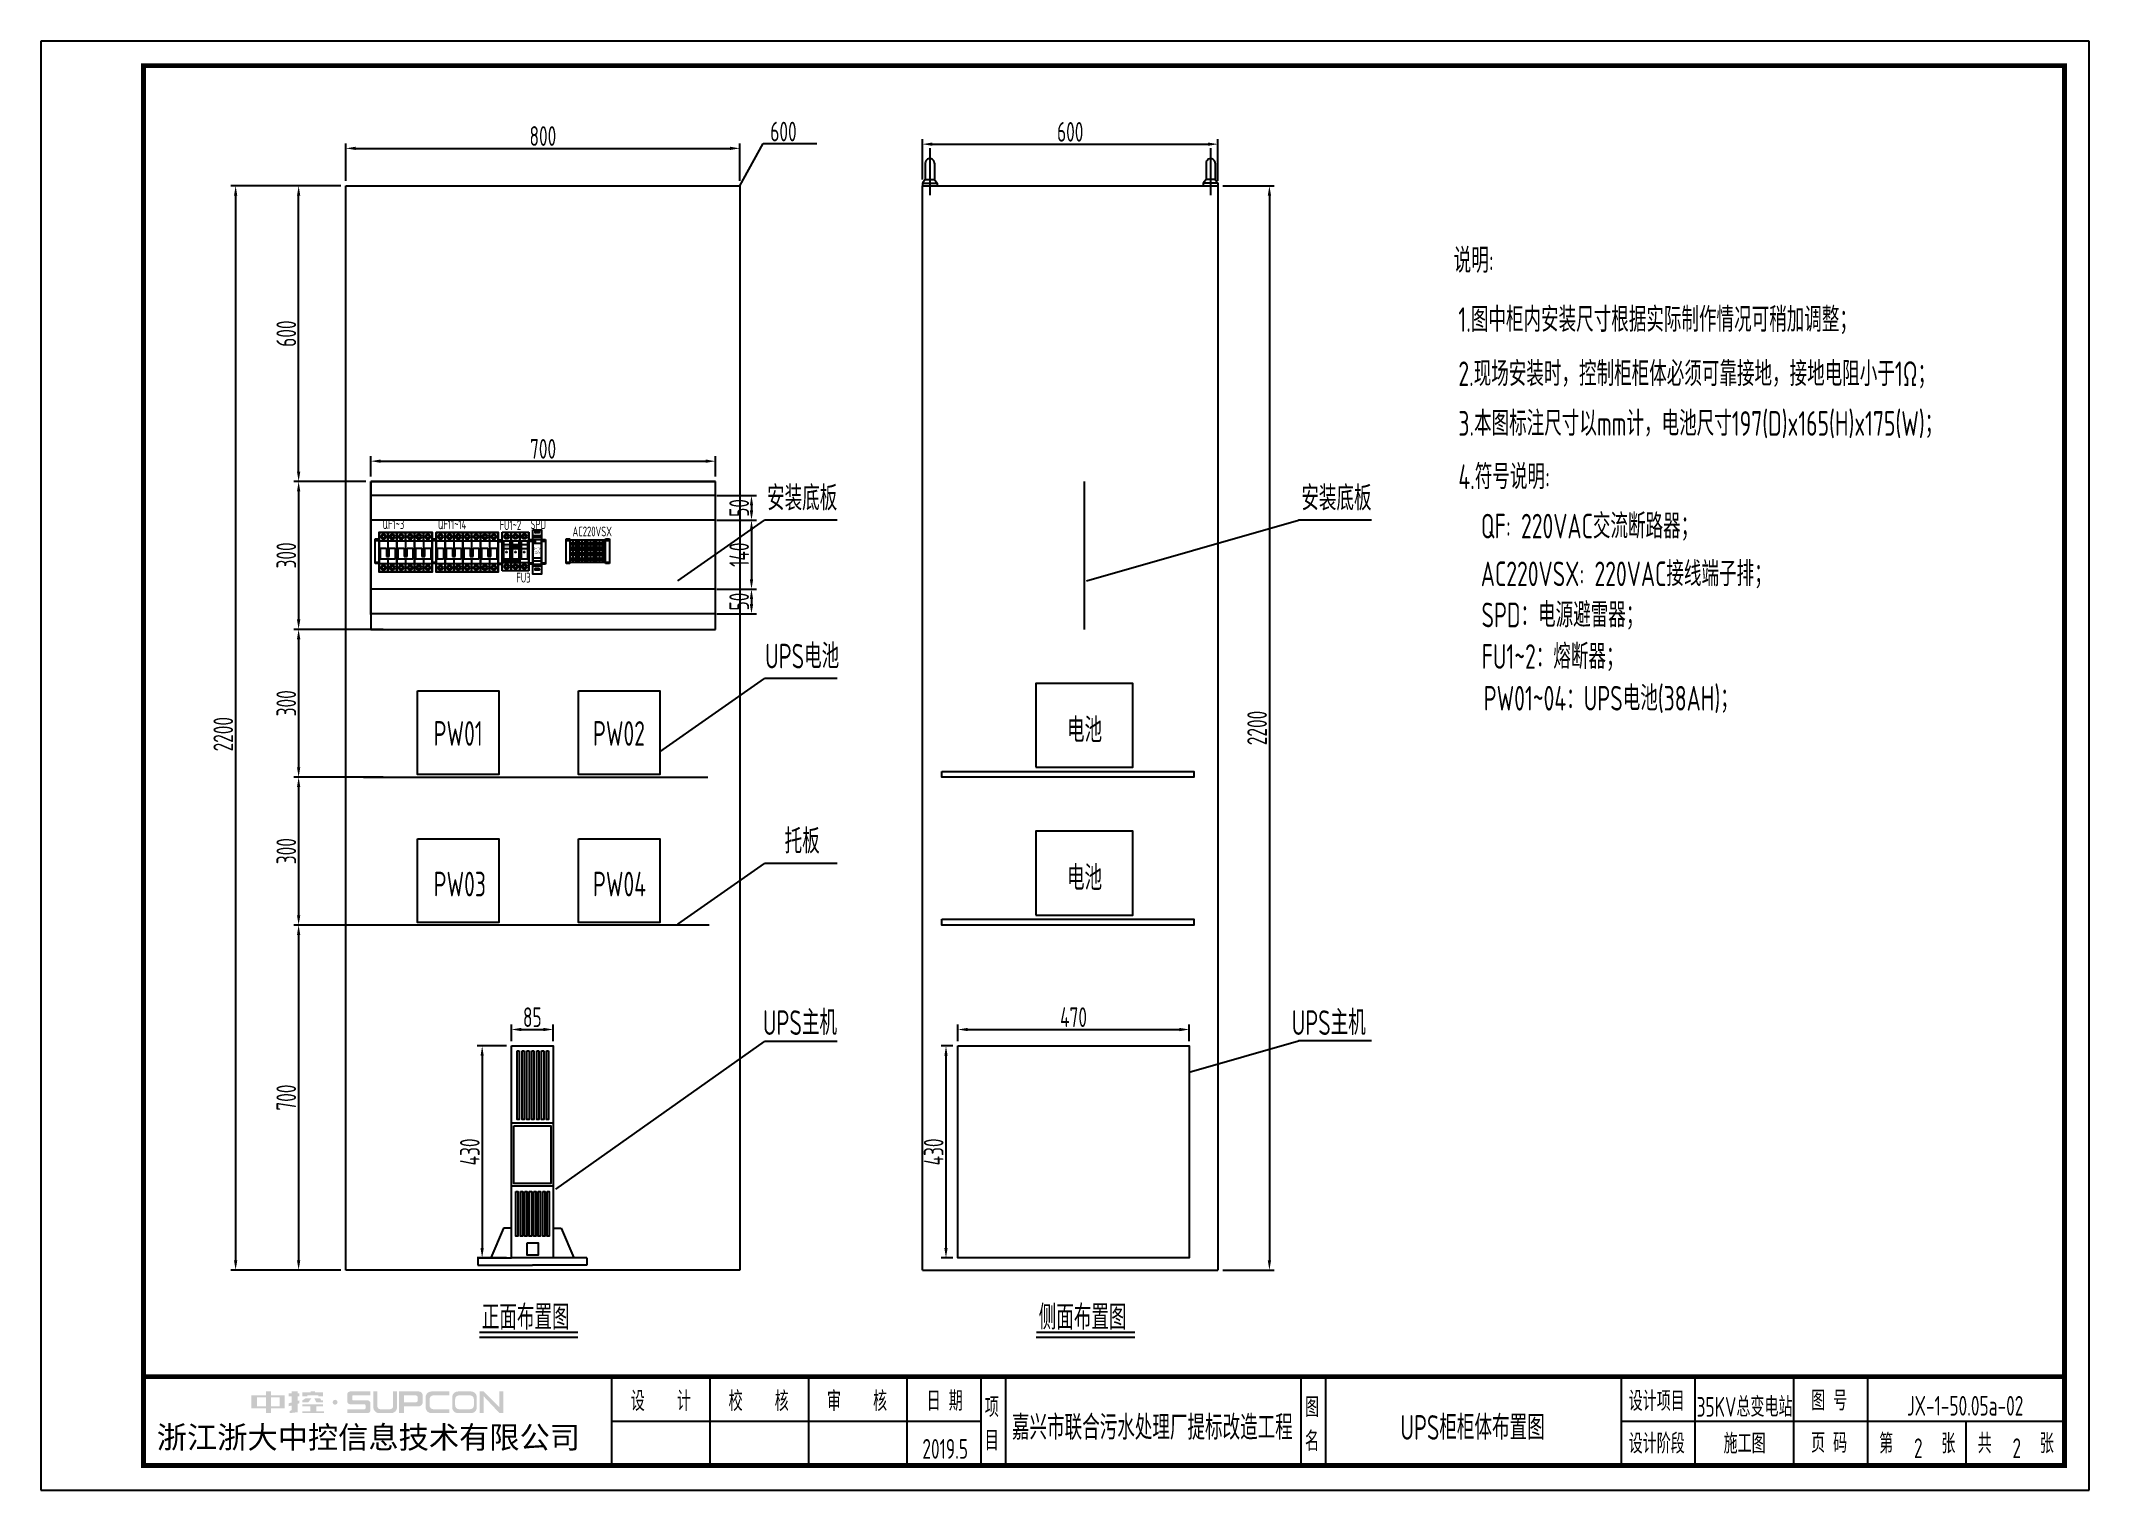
# Model space of a CAD drawing. Header units: millimetres. Extents: x 30557 to 235556, y -116603 to -73383.
# Drawn here: x 206450 to 210608, y -87105 to -84165 of the extents above; entities that cross this region are included whole.
import ezdxf
from ezdxf.enums import TextEntityAlignment as Align
from ezdxf.lldxf.tags import DXFTag

# ---------------------------------------------------------------- set-up
doc = ezdxf.new("R2010")
doc.units = ezdxf.units.MM
for name, color, linetype in [('1', 3, 'Continuous'), ('AXIS', 4, 'Continuous'), ('文本层', 2, 'Continuous')]:
    doc.layers.add(name, color=color, linetype=linetype)
for name, color, linetype, lineweight in [('_0', 7, 'Continuous', 25), ('_Drawing', 7, 'Continuous', 25), ('CAXA3', 7, 'Continuous', 25)]:
    doc.layers.add(name, color=color, linetype=linetype, lineweight=lineweight)
doc.styles.add('supcon', font='sceie.shx', dxfattribs={"width": 0.75, "height": 40, "bigfont": 'sceic.shx'})
doc.styles.add('Title', font='', dxfattribs={"height": 45})
doc.styles.get('Title').set_extended_font_data('SimHei')
tags = doc.linetypes.add('CENTER', pattern=[2, 1.25, -0.25, 0.25, -0.25]).pattern_tags.tags
tags[10:11] = [DXFTag(74, 4), DXFTag(75, 0), DXFTag(340, '0'), DXFTag(46, 1.0), DXFTag(50, 0.0), DXFTag(44, 0.0), DXFTag(45, 0.0)]
tags[8:9] = [DXFTag(74, 4), DXFTag(75, 0), DXFTag(340, '0'), DXFTag(46, 1.0), DXFTag(50, 0.0), DXFTag(44, 0.0), DXFTag(45, 0.0)]
tags[6:7] = [DXFTag(74, 4), DXFTag(75, 0), DXFTag(340, '0'), DXFTag(46, 1.0), DXFTag(50, 0.0), DXFTag(44, 0.0), DXFTag(45, 0.0)]
tags[4:5] = [DXFTag(74, 4), DXFTag(75, 0), DXFTag(340, '0'), DXFTag(46, 1.0), DXFTag(50, 0.0), DXFTag(44, 0.0), DXFTag(45, 0.0)]
doc.dimstyles.new('supcon', dxfattribs={"dimtxt": 20, "dimasz": 20, "dimexe": 10, "dimexo": 10, "dimgap": 5, "dimtad": 1, "dimtoh": 1, "dimdec": 0, "dimzin": 0, "dimdsep": 46, "dimtxsty": 'supcon', "dimcen": 0.09, "dimclrd": 2, "dimclre": 2, "dimclrt": 2, "dimadec": 0, "dimazin": 0, "dimtfac": 1, "dimtdec": 0, "dimtofl": 0, "dimtmove": 0, "dimatfit": 3, "dimfxl": 1, "dimtolj": 1, "dimtzin": 0, "dimarcsym": 0})

msp = doc.modelspace()

# ---------------------------------------------------------------- texts
at = {"color": 3, "style": 'supcon', "width": 0.75}
for s, p in [('35KV总变电站', (209908.4, -86934)), ('2019.5', (208285.5, -87021.5))]:
    msp.add_text(s, height=40, dxfattribs=at).set_placement(p, align=Align.MIDDLE)
at = {"layer": '1', "color": 3, "style": 'supcon', "width": 0.75}
for s, p in [('FU1~2', (207380.7, -85157.2)), ('SPD', (207443.4, -85155.3)), ('AC220VSX', (207528.9, -85170.1)), ('FU3', (207414.7, -85263.8))]:
    msp.add_text(s, height=20, dxfattribs=at).set_placement(p)
at = {"layer": '1', "color": 7, "style": 'supcon', "width": 0.75}
for s, p in [('正面布置图', (207344.8, -86779.4)), ('侧面布置图', (208475.4, -86779.4))]:
    msp.add_text(s, height=50, dxfattribs=at).set_placement(p)
at = {"layer": '_Drawing', "color": 7, "style": 'supcon', "width": 0.75}
for s, p in [('安装底板', (207995.1, -85089.8)), ('安装底板', (209079.8, -85089.8)), ('UPS电池', (207995.1, -85410.5)), ('托板', (207995.1, -85786))]:
    msp.add_text(s, height=50, dxfattribs=at).set_placement(p, align=Align.MIDDLE)
at = {"layer": '_Drawing', "color": 3, "style": 'supcon', "width": 0.75}
for s, p in [('QF1~3', (207142.9, -85155.3)), ('QF11~14', (207255.5, -85155.6))]:
    msp.add_text(s, height=20, dxfattribs=at).set_placement(p)
for s, height, p in [('JX-1-50.05a-02', 40, (210356.2, -86934)), ('嘉兴市联合污水处理厂提标改造工程', 50, (208706.1, -86975.4)), ('UPS柜柜体布置图', 50, (209356.1, -86975.4)), ('2', 40, (210261, -87020.1)), ('2', 40, (210461, -87020.1))]:
    msp.add_text(s, height=height, dxfattribs=at).set_placement(p, align=Align.MIDDLE)
at = {"layer": '文本层', "color": 2, "style": 'supcon', "width": 0.75}
msp.add_text('600', height=40, dxfattribs=at).set_placement((207930.4, -84368.7))
at = {"layer": '文本层', "color": 7, "style": 'supcon', "width": 0.75}
for s, p in [('说明:', (209317.8, -84635.2)), ('1.图中柜内安装尺寸根据实际制作情况可稍加调整；', (209327.3, -84755.1)), ('2.现场安装时，控制柜柜体必须可靠接地，接地电阻小于1Ω；', (209327.3, -84865.1)), ('3.本图标注尺寸以mm计，电池尺寸197(D)x165(H)x175(W)；', (209327.3, -84965.9)), ('4.符号说明:', (209327.3, -85074.2)), ('QF: 220VAC交流断路器；', (209372.9, -85174.2)), ('AC220VSX: 220VAC接线端子排；', (209372.9, -85271)), ('SPD：电源避雷器；', (209374.4, -85354.5)), ('FU1~2：熔断器；', (209374.4, -85438.8)), ('PW01~04：UPS电池(38AH)；', (209378.7, -85523.5)), ('PW01', (207246.8, -85594.9)), ('PW02', (207570.3, -85594.9)), ('电池', (208532.8, -85587.9)), ('PW03', (207246.8, -85900.5)), ('PW04', (207570.3, -85900.5)), ('电池', (208532.8, -85887.9)), ('UPS主机', (207915.4, -86181.7)), ('UPS主机', (208989, -86181.7))]:
    msp.add_text(s, height=50, dxfattribs=at).set_placement(p)

# ---------------------------------------------------------------- blocks, each defined once
blk = doc.blocks.new('中控·SUPCON')
at = {"linetype": 'Continuous'}
h = blk.add_hatch(color=2, dxfattribs=at)
h.dxf.hatch_style = 1
h.paths.add_polyline_path([(34, 33), (20, 33), (20, 37), (15, 37), (15, 36), (15, 33), (0, 33), (0, 20), (13, 20), (15, 20), (15, 15), (20, 15), (20, 20), (22, 20), (34, 20)])
h.paths.add_polyline_path([(20, 30), (20, 31), (29, 31), (29, 22), (20, 22)], flags=16)
h.paths.add_polyline_path([(15, 30), (15, 22), (6, 22), (6, 31), (15, 31)], flags=16)
h.paths.add_polyline_path([(47, 32), (49, 32), (49, 35), (47, 35), (47, 37), (41, 37), (41, 35), (38, 35), (38, 32), (41, 32), (41, 25.8), (38, 25), (38, 22), (41, 22.8), (41, 18.3), (39, 17), (39, 15), (47, 16), (47, 24.5), (49, 25), (49, 28), (47, 27.5)])
h.paths.add_polyline_path([(61, 30), (55, 30), (52, 28), (52, 26), (58, 26)])
h.paths.add_polyline_path([(73, 28), (71, 28), (70, 30), (64, 30), (66, 26), (73, 26)])
h.paths.add_polyline_path([(73, 36), (64.6, 36), (64.6, 37), (60.4, 37), (60.4, 36), (52, 36), (52, 32), (56.8, 32), (56.8, 33.1), (68.2, 33.1), (68.2, 32), (73, 32)])
h.paths.add_polyline_path([(66, 22), (73, 22), (73, 24), (52, 24), (52, 22), (60, 22), (60, 17), (52, 17), (52, 15), (74, 15), (74, 17), (66, 17)])
h.paths.add_polyline_path([(82.7, 26.1, 1), (87.6, 26.1, 1)])
h.paths.add_polyline_path([(118, 28), (103.5, 28, -0.414214), (102.5, 29), (102.5, 32, -0.414214), (103.5, 33), (121, 33), (121, 37), (100.5, 37, 0.414214), (97.5, 34), (97.5, 27, 0.414214), (100.5, 24), (115, 24, -0.414214), (116, 23), (116, 20, -0.414214), (115, 19), (97.5, 19), (97.5, 15), (118, 15, 0.414214), (121, 18), (121, 25, 0.414214)])
h.paths.add_polyline_path([(128, 37), (124, 37), (124, 36), (124, 21, 0.414214), (130, 15), (142, 15, 0.414214), (148, 21), (148, 37), (144, 37), (144, 22, -0.414214), (141, 19), (131, 19, -0.414214), (128, 22)])
h.paths.add_polyline_path([(174, 26), (174, 33, 0.414214), (170, 37), (150, 37), (150, 36), (150, 15), (155, 15), (155, 22), (170, 22, 0.414214)])
h.paths.add_polyline_path([(167, 26), (155, 26), (155, 33), (167, 33, -0.414214), (169, 31), (169, 28, -0.414214)], flags=16)
h.paths.add_polyline_path([(201, 19), (185, 19, -0.414214), (181, 23), (181, 29, -0.414214), (185, 33), (201, 33), (201, 37), (183, 37, 0.414214), (177, 31), (177, 21, 0.414214), (183, 15), (201, 15)])
h.paths.add_polyline_path([(229, 21), (229, 31, 0.414214), (223, 37), (210, 37, 0.414214), (204, 31), (204, 21, 0.414214), (210, 15), (223, 15, 0.414214)])
h.paths.add_polyline_path([(207, 23), (207, 29, -0.414214), (211, 33), (222, 33, -0.414214), (226, 29), (226, 23, -0.414214), (222, 19), (211, 19, -0.414214)], flags=16)
h.paths.add_polyline_path([(236, 32.1), (252, 15), (256, 15), (256, 37), (252, 37), (252, 21), (236, 37), (232, 37), (232, 36), (232, 15), (236, 15)])
h = blk.add_hatch(color=2, dxfattribs=at)
h.dxf.hatch_style = 1
h.paths.add_polyline_path([(34, 33), (20, 33), (20, 37), (15, 37), (15, 36), (15, 33), (0, 33), (0, 20), (13, 20), (15, 20), (15, 15), (20, 15), (20, 20), (22, 20), (34, 20)])
h.paths.add_polyline_path([(20, 30), (20, 31), (29, 31), (29, 22), (20, 22)], flags=16)
h.paths.add_polyline_path([(15, 30), (15, 22), (6, 22), (6, 31), (15, 31)], flags=16)
h.paths.add_polyline_path([(47, 32), (49, 32), (49, 35), (47, 35), (47, 37), (41, 37), (41, 35), (38, 35), (38, 32), (41, 32), (41, 25.8), (38, 25), (38, 22), (41, 22.8), (41, 18.3), (39, 17), (39, 15), (47, 16), (47, 24.5), (49, 25), (49, 28), (47, 27.5)])
h.paths.add_polyline_path([(61, 30), (55, 30), (52, 28), (52, 26), (58, 26)])
h.paths.add_polyline_path([(73, 28), (71, 28), (70, 30), (64, 30), (66, 26), (73, 26)])
h.paths.add_polyline_path([(73, 36), (64.6, 36), (64.6, 37), (60.4, 37), (60.4, 36), (52, 36), (52, 32), (56.8, 32), (56.8, 33.1), (68.2, 33.1), (68.2, 32), (73, 32)])
h.paths.add_polyline_path([(66, 22), (73, 22), (73, 24), (52, 24), (52, 22), (60, 22), (60, 17), (52, 17), (52, 15), (74, 15), (74, 17), (66, 17)])
h.paths.add_polyline_path([(82.7, 26.1, 1), (87.6, 26.1, 1)])
h.paths.add_polyline_path([(118, 28), (103.5, 28, -0.414214), (102.5, 29), (102.5, 32, -0.414214), (103.5, 33), (121, 33), (121, 37), (100.5, 37, 0.414214), (97.5, 34), (97.5, 27, 0.414214), (100.5, 24), (115, 24, -0.414214), (116, 23), (116, 20, -0.414214), (115, 19), (97.5, 19), (97.5, 15), (118, 15, 0.414214), (121, 18), (121, 25, 0.414214)])
h.paths.add_polyline_path([(128, 37), (124, 37), (124, 36), (124, 21, 0.414214), (130, 15), (142, 15, 0.414214), (148, 21), (148, 37), (144, 37), (144, 22, -0.414214), (141, 19), (131, 19, -0.414214), (128, 22)])
h.paths.add_polyline_path([(174, 26), (174, 33, 0.414214), (170, 37), (150, 37), (150, 36), (150, 15), (155, 15), (155, 22), (170, 22, 0.414214)])
h.paths.add_polyline_path([(167, 26), (155, 26), (155, 33), (167, 33, -0.414214), (169, 31), (169, 28, -0.414214)], flags=16)
h.paths.add_polyline_path([(201, 19), (185, 19, -0.414214), (181, 23), (181, 29, -0.414214), (185, 33), (201, 33), (201, 37), (183, 37, 0.414214), (177, 31), (177, 21, 0.414214), (183, 15), (201, 15)])
h.paths.add_polyline_path([(229, 21), (229, 31, 0.414214), (223, 37), (210, 37, 0.414214), (204, 31), (204, 21, 0.414214), (210, 15), (223, 15, 0.414214)])
h.paths.add_polyline_path([(207, 23), (207, 29, -0.414214), (211, 33), (222, 33, -0.414214), (226, 29), (226, 23, -0.414214), (222, 19), (211, 19, -0.414214)], flags=16)
h.paths.add_polyline_path([(236, 32.1), (252, 15), (256, 15), (256, 37), (252, 37), (252, 21), (236, 37), (232, 37), (232, 36), (232, 15), (236, 15)])
h = blk.add_hatch(color=2, dxfattribs=at)
h.dxf.hatch_style = 1
h.paths.add_polyline_path([(34, 33), (20, 33), (20, 37), (15, 37), (15, 36), (15, 33), (0, 33), (0, 20), (13, 20), (15, 20), (15, 15), (20, 15), (20, 20), (22, 20), (34, 20)])
h.paths.add_polyline_path([(20, 30), (20, 31), (29, 31), (29, 22), (20, 22)], flags=16)
h.paths.add_polyline_path([(15, 30), (15, 22), (6, 22), (6, 31), (15, 31)], flags=16)
h.paths.add_polyline_path([(47, 32), (49, 32), (49, 35), (47, 35), (47, 37), (41, 37), (41, 35), (38, 35), (38, 32), (41, 32), (41, 25.8), (38, 25), (38, 22), (41, 22.8), (41, 18.3), (39, 17), (39, 15), (47, 16), (47, 24.5), (49, 25), (49, 28), (47, 27.5)])
h.paths.add_polyline_path([(61, 30), (55, 30), (52, 28), (52, 26), (58, 26)])
h.paths.add_polyline_path([(73, 28), (71, 28), (70, 30), (64, 30), (66, 26), (73, 26)])
h.paths.add_polyline_path([(73, 36), (64.6, 36), (64.6, 37), (60.4, 37), (60.4, 36), (52, 36), (52, 32), (56.8, 32), (56.8, 33.1), (68.2, 33.1), (68.2, 32), (73, 32)])
h.paths.add_polyline_path([(66, 22), (73, 22), (73, 24), (52, 24), (52, 22), (60, 22), (60, 17), (52, 17), (52, 15), (74, 15), (74, 17), (66, 17)])
h.paths.add_polyline_path([(82.7, 26.1, 1), (87.6, 26.1, 1)])
h.paths.add_polyline_path([(118, 28), (103.5, 28, -0.414214), (102.5, 29), (102.5, 32, -0.414214), (103.5, 33), (121, 33), (121, 37), (100.5, 37, 0.414214), (97.5, 34), (97.5, 27, 0.414214), (100.5, 24), (115, 24, -0.414214), (116, 23), (116, 20, -0.414214), (115, 19), (97.5, 19), (97.5, 15), (118, 15, 0.414214), (121, 18), (121, 25, 0.414214)])
h.paths.add_polyline_path([(128, 37), (124, 37), (124, 36), (124, 21, 0.414214), (130, 15), (142, 15, 0.414214), (148, 21), (148, 37), (144, 37), (144, 22, -0.414214), (141, 19), (131, 19, -0.414214), (128, 22)])
h.paths.add_polyline_path([(174, 26), (174, 33, 0.414214), (170, 37), (150, 37), (150, 36), (150, 15), (155, 15), (155, 22), (170, 22, 0.414214)])
h.paths.add_polyline_path([(167, 26), (155, 26), (155, 33), (167, 33, -0.414214), (169, 31), (169, 28, -0.414214)], flags=16)
h.paths.add_polyline_path([(201, 19), (185, 19, -0.414214), (181, 23), (181, 29, -0.414214), (185, 33), (201, 33), (201, 37), (183, 37, 0.414214), (177, 31), (177, 21, 0.414214), (183, 15), (201, 15)])
h.paths.add_polyline_path([(229, 21), (229, 31, 0.414214), (223, 37), (210, 37, 0.414214), (204, 31), (204, 21, 0.414214), (210, 15), (223, 15, 0.414214)])
h.paths.add_polyline_path([(207, 23), (207, 29, -0.414214), (211, 33), (222, 33, -0.414214), (226, 29), (226, 23, -0.414214), (222, 19), (211, 19, -0.414214)], flags=16)
h.paths.add_polyline_path([(236, 32.1), (252, 15), (256, 15), (256, 37), (252, 37), (252, 21), (236, 37), (232, 37), (232, 36), (232, 15), (236, 15)])
h = blk.add_hatch(color=2, dxfattribs=at)
h.dxf.hatch_style = 1
h.paths.add_polyline_path([(34, 33), (20, 33), (20, 37), (15, 37), (15, 36), (15, 33), (0, 33), (0, 20), (13, 20), (15, 20), (15, 15), (20, 15), (20, 20), (22, 20), (34, 20)])
h.paths.add_polyline_path([(20, 30), (20, 31), (29, 31), (29, 22), (20, 22)], flags=16)
h.paths.add_polyline_path([(15, 30), (15, 22), (6, 22), (6, 31), (15, 31)], flags=16)
h.paths.add_polyline_path([(47, 32), (49, 32), (49, 35), (47, 35), (47, 37), (41, 37), (41, 35), (38, 35), (38, 32), (41, 32), (41, 25.8), (38, 25), (38, 22), (41, 22.8), (41, 18.3), (39, 17), (39, 15), (47, 16), (47, 24.5), (49, 25), (49, 28), (47, 27.5)])
h.paths.add_polyline_path([(61, 30), (55, 30), (52, 28), (52, 26), (58, 26)])
h.paths.add_polyline_path([(73, 28), (71, 28), (70, 30), (64, 30), (66, 26), (73, 26)])
h.paths.add_polyline_path([(73, 36), (64.6, 36), (64.6, 37), (60.4, 37), (60.4, 36), (52, 36), (52, 32), (56.8, 32), (56.8, 33.1), (68.2, 33.1), (68.2, 32), (73, 32)])
h.paths.add_polyline_path([(66, 22), (73, 22), (73, 24), (52, 24), (52, 22), (60, 22), (60, 17), (52, 17), (52, 15), (74, 15), (74, 17), (66, 17)])
h.paths.add_polyline_path([(82.7, 26.1, 1), (87.6, 26.1, 1)])
h.paths.add_polyline_path([(118, 28), (103.5, 28, -0.414214), (102.5, 29), (102.5, 32, -0.414214), (103.5, 33), (121, 33), (121, 37), (100.5, 37, 0.414214), (97.5, 34), (97.5, 27, 0.414214), (100.5, 24), (115, 24, -0.414214), (116, 23), (116, 20, -0.414214), (115, 19), (97.5, 19), (97.5, 15), (118, 15, 0.414214), (121, 18), (121, 25, 0.414214)])
h.paths.add_polyline_path([(128, 37), (124, 37), (124, 36), (124, 21, 0.414214), (130, 15), (142, 15, 0.414214), (148, 21), (148, 37), (144, 37), (144, 22, -0.414214), (141, 19), (131, 19, -0.414214), (128, 22)])
h.paths.add_polyline_path([(174, 26), (174, 33, 0.414214), (170, 37), (150, 37), (150, 36), (150, 15), (155, 15), (155, 22), (170, 22, 0.414214)])
h.paths.add_polyline_path([(167, 26), (155, 26), (155, 33), (167, 33, -0.414214), (169, 31), (169, 28, -0.414214)], flags=16)
h.paths.add_polyline_path([(201, 19), (185, 19, -0.414214), (181, 23), (181, 29, -0.414214), (185, 33), (201, 33), (201, 37), (183, 37, 0.414214), (177, 31), (177, 21, 0.414214), (183, 15), (201, 15)])
h.paths.add_polyline_path([(229, 21), (229, 31, 0.414214), (223, 37), (210, 37, 0.414214), (204, 31), (204, 21, 0.414214), (210, 15), (223, 15, 0.414214)])
h.paths.add_polyline_path([(207, 23), (207, 29, -0.414214), (211, 33), (222, 33, -0.414214), (226, 29), (226, 23, -0.414214), (222, 19), (211, 19, -0.414214)], flags=16)
h.paths.add_polyline_path([(236, 32.1), (252, 15), (256, 15), (256, 37), (252, 37), (252, 21), (236, 37), (232, 37), (232, 36), (232, 15), (236, 15)])
h = blk.add_hatch(color=2, dxfattribs=at)
h.dxf.hatch_style = 1
h.paths.add_polyline_path([(34, 33), (20, 33), (20, 37), (15, 37), (15, 36), (15, 33), (0, 33), (0, 20), (13, 20), (15, 20), (15, 15), (20, 15), (20, 20), (22, 20), (34, 20)])
h.paths.add_polyline_path([(20, 30), (20, 31), (29, 31), (29, 22), (20, 22)], flags=16)
h.paths.add_polyline_path([(15, 30), (15, 22), (6, 22), (6, 31), (15, 31)], flags=16)
h.paths.add_polyline_path([(47, 32), (49, 32), (49, 35), (47, 35), (47, 37), (41, 37), (41, 35), (38, 35), (38, 32), (41, 32), (41, 25.8), (38, 25), (38, 22), (41, 22.8), (41, 18.3), (39, 17), (39, 15), (47, 16), (47, 24.5), (49, 25), (49, 28), (47, 27.5)])
h.paths.add_polyline_path([(61, 30), (55, 30), (52, 28), (52, 26), (58, 26)])
h.paths.add_polyline_path([(73, 28), (71, 28), (70, 30), (64, 30), (66, 26), (73, 26)])
h.paths.add_polyline_path([(73, 36), (64.6, 36), (64.6, 37), (60.4, 37), (60.4, 36), (52, 36), (52, 32), (56.8, 32), (56.8, 33.1), (68.2, 33.1), (68.2, 32), (73, 32)])
h.paths.add_polyline_path([(66, 22), (73, 22), (73, 24), (52, 24), (52, 22), (60, 22), (60, 17), (52, 17), (52, 15), (74, 15), (74, 17), (66, 17)])
h.paths.add_polyline_path([(82.7, 26.1, 1), (87.6, 26.1, 1)])
h.paths.add_polyline_path([(118, 28), (103.5, 28, -0.414214), (102.5, 29), (102.5, 32, -0.414214), (103.5, 33), (121, 33), (121, 37), (100.5, 37, 0.414214), (97.5, 34), (97.5, 27, 0.414214), (100.5, 24), (115, 24, -0.414214), (116, 23), (116, 20, -0.414214), (115, 19), (97.5, 19), (97.5, 15), (118, 15, 0.414214), (121, 18), (121, 25, 0.414214)])
h.paths.add_polyline_path([(128, 37), (124, 37), (124, 36), (124, 21, 0.414214), (130, 15), (142, 15, 0.414214), (148, 21), (148, 37), (144, 37), (144, 22, -0.414214), (141, 19), (131, 19, -0.414214), (128, 22)])
h.paths.add_polyline_path([(174, 26), (174, 33, 0.414214), (170, 37), (150, 37), (150, 36), (150, 15), (155, 15), (155, 22), (170, 22, 0.414214)])
h.paths.add_polyline_path([(167, 26), (155, 26), (155, 33), (167, 33, -0.414214), (169, 31), (169, 28, -0.414214)], flags=16)
h.paths.add_polyline_path([(201, 19), (185, 19, -0.414214), (181, 23), (181, 29, -0.414214), (185, 33), (201, 33), (201, 37), (183, 37, 0.414214), (177, 31), (177, 21, 0.414214), (183, 15), (201, 15)])
h.paths.add_polyline_path([(229, 21), (229, 31, 0.414214), (223, 37), (210, 37, 0.414214), (204, 31), (204, 21, 0.414214), (210, 15), (223, 15, 0.414214)])
h.paths.add_polyline_path([(207, 23), (207, 29, -0.414214), (211, 33), (222, 33, -0.414214), (226, 29), (226, 23, -0.414214), (222, 19), (211, 19, -0.414214)], flags=16)
h.paths.add_polyline_path([(236, 32.1), (252, 15), (256, 15), (256, 37), (252, 37), (252, 21), (236, 37), (232, 37), (232, 36), (232, 15), (236, 15)])
h = blk.add_hatch(color=2, dxfattribs=at)
h.dxf.hatch_style = 1
h.paths.add_polyline_path([(34, 33), (20, 33), (20, 37), (15, 37), (15, 36), (15, 33), (0, 33), (0, 20), (13, 20), (15, 20), (15, 15), (20, 15), (20, 20), (22, 20), (34, 20)])
h.paths.add_polyline_path([(20, 30), (20, 31), (29, 31), (29, 22), (20, 22)], flags=16)
h.paths.add_polyline_path([(15, 30), (15, 22), (6, 22), (6, 31), (15, 31)], flags=16)
h.paths.add_polyline_path([(47, 32), (49, 32), (49, 35), (47, 35), (47, 37), (41, 37), (41, 35), (38, 35), (38, 32), (41, 32), (41, 25.8), (38, 25), (38, 22), (41, 22.8), (41, 18.3), (39, 17), (39, 15), (47, 16), (47, 24.5), (49, 25), (49, 28), (47, 27.5)])
h.paths.add_polyline_path([(61, 30), (55, 30), (52, 28), (52, 26), (58, 26)])
h.paths.add_polyline_path([(73, 28), (71, 28), (70, 30), (64, 30), (66, 26), (73, 26)])
h.paths.add_polyline_path([(73, 36), (64.6, 36), (64.6, 37), (60.4, 37), (60.4, 36), (52, 36), (52, 32), (56.8, 32), (56.8, 33.1), (68.2, 33.1), (68.2, 32), (73, 32)])
h.paths.add_polyline_path([(66, 22), (73, 22), (73, 24), (52, 24), (52, 22), (60, 22), (60, 17), (52, 17), (52, 15), (74, 15), (74, 17), (66, 17)])
h.paths.add_polyline_path([(82.7, 26.1, 1), (87.6, 26.1, 1)])
h.paths.add_polyline_path([(118, 28), (103.5, 28, -0.414214), (102.5, 29), (102.5, 32, -0.414214), (103.5, 33), (121, 33), (121, 37), (100.5, 37, 0.414214), (97.5, 34), (97.5, 27, 0.414214), (100.5, 24), (115, 24, -0.414214), (116, 23), (116, 20, -0.414214), (115, 19), (97.5, 19), (97.5, 15), (118, 15, 0.414214), (121, 18), (121, 25, 0.414214)])
h.paths.add_polyline_path([(128, 37), (124, 37), (124, 36), (124, 21, 0.414214), (130, 15), (142, 15, 0.414214), (148, 21), (148, 37), (144, 37), (144, 22, -0.414214), (141, 19), (131, 19, -0.414214), (128, 22)])
h.paths.add_polyline_path([(174, 26), (174, 33, 0.414214), (170, 37), (150, 37), (150, 36), (150, 15), (155, 15), (155, 22), (170, 22, 0.414214)])
h.paths.add_polyline_path([(167, 26), (155, 26), (155, 33), (167, 33, -0.414214), (169, 31), (169, 28, -0.414214)], flags=16)
h.paths.add_polyline_path([(201, 19), (185, 19, -0.414214), (181, 23), (181, 29, -0.414214), (185, 33), (201, 33), (201, 37), (183, 37, 0.414214), (177, 31), (177, 21, 0.414214), (183, 15), (201, 15)])
h.paths.add_polyline_path([(229, 21), (229, 31, 0.414214), (223, 37), (210, 37, 0.414214), (204, 31), (204, 21, 0.414214), (210, 15), (223, 15, 0.414214)])
h.paths.add_polyline_path([(207, 23), (207, 29, -0.414214), (211, 33), (222, 33, -0.414214), (226, 29), (226, 23, -0.414214), (222, 19), (211, 19, -0.414214)], flags=16)
h.paths.add_polyline_path([(236, 32.1), (252, 15), (256, 15), (256, 37), (252, 37), (252, 21), (236, 37), (232, 37), (232, 36), (232, 15), (236, 15)])
blk = doc.blocks.new('supcon图框')
at = {"linetype": 'Continuous'}
for p, q in [((6145.7, 4361.7), (1987.7, 4361.7)), ((1987.7, 4361.7), (1987.7, 1421.7)), ((6145.7, 1421.7), (6145.7, 4361.7)), ((1987.7, 1421.7), (6145.7, 1421.7))]:
    blk.add_line(p, q, dxfattribs=at)
for p, q in [((3145.7, 1651.7), (3145.7, 1471.7)), ((3345.7, 1651.7), (3345.7, 1471.7)), ((3545.7, 1651.7), (3545.7, 1471.7)), ((3745.7, 1651.7), (3745.7, 1471.7)), ((3895.7, 1651.7), (3895.7, 1471.7)), ((3945.7, 1651.7), (3945.7, 1471.7)), ((4545.7, 1651.7), (4545.7, 1471.7)), ((4595.7, 1651.7), (4595.7, 1471.7)), ((5195.7, 1651.7), (5195.7, 1471.7)), ((5345.7, 1651.7), (5345.7, 1471.7)), ((5545.7, 1651.7), (5545.7, 1471.7)), ((5695.7, 1651.7), (5695.7, 1471.7)), ((3145.7, 1561.7), (3895.7, 1561.7)), ((5195.7, 1561.7), (6095.7, 1561.7)), ((5895.7, 1561.7), (5895.7, 1471.7))]:
    blk.add_line(p, q)
at = {"linetype": 'Continuous', "const_width": 10}
blk.add_lwpolyline([(2195.7, 4311.7), (6095.7, 4311.7), (6095.7, 1471.7), (2195.7, 1471.7)], close=True, dxfattribs=at)
blk.add_lwpolyline([(2195.7, 1651.7), (6095.7, 1651.7)], dxfattribs=at)
at = {"linetype": 'Continuous', "xscale": 2, "yscale": 2, "zscale": 2}
blk.add_blockref('中控·SUPCON', (2414.6, 1547.7), dxfattribs=at)
at = {"style": 'supcon', "width": 0.75}
for s, p in [('设    计', (3246.2, 1604.2)), ('校    核', (3444.8, 1604.2)), ('审    核', (3644.5, 1604.2)), ('日 期', (3822.5, 1604.2)), ('设计项目', (5268, 1604.2)), ('图 号', (5618, 1604.2)), ('项', (3918.2, 1590.7)), ('图', (4568.2, 1590.7)), ('目', (3918.2, 1522.9)), ('名', (4568.2, 1522.9)), ('设计阶段', (5268, 1518.1)), ('施工图', (5446.5, 1518.1)), ('页 码', (5618, 1518.1)), ('第      张', (5797, 1518.1)), ('共      张', (5997, 1518.1))]:
    blk.add_text(s, height=40, dxfattribs=at).set_placement(p, align=Align.MIDDLE)
at = {"style": 'Title'}
blk.add_text('浙江浙大中控信息技术有限公司', height=45, dxfattribs=at).set_placement((2222.8, 1506.2))
blk = doc.blocks.new('*D357')
at = {"layer": '_Drawing', "color": 2, "linetype": 'Continuous', "lineweight": -2}
for p, q in [((207058.7, -84458.8), (206834.9, -84458.8)), ((206844.9, -84478.8), (206844.9, -86638.7)), ((207058.7, -86658.7), (206834.9, -86658.7))]:
    blk.add_line(p, q, dxfattribs=at)
at = {"layer": '_Drawing', "color": 2}
for points in [[(206848.3, -84478.8), (206841.6, -84478.8), (206844.9, -84458.8)], [(206841.6, -86638.7), (206848.3, -86638.7), (206844.9, -86658.7)]]:
    blk.add_solid(points, dxfattribs=at)
at = {"layer": 'DEFPOINTS', "color": 0}
for p in [(207068.7, -84458.8), (206844.9, -86658.7), (207068.7, -86658.7)]:
    blk.add_point(p, dxfattribs=at)
at = {"layer": '_Drawing', "color": 2, "insert": (206819.9, -85571.4), "char_height": 40, "attachment_point": 5, "rotation": 90, "style": 'supcon'}
blk.add_mtext('\\A1;2200', dxfattribs=at)
blk = doc.blocks.new('*D358')
at = {"layer": '_Drawing', "color": 2, "linetype": 'Continuous', "lineweight": -2}
for p, q in [((207068.7, -84448.8), (207068.7, -84372.8)), ((207088.7, -84382.8), (207848.7, -84382.8)), ((207868.7, -84448.8), (207868.7, -84372.8))]:
    blk.add_line(p, q, dxfattribs=at)
at = {"layer": '_Drawing', "color": 2}
for points in [[(207088.7, -84379.5), (207088.7, -84386.1), (207068.7, -84382.8)], [(207848.7, -84386.1), (207848.7, -84379.5), (207868.7, -84382.8)]]:
    blk.add_solid(points, dxfattribs=at)
at = {"layer": 'DEFPOINTS', "color": 0}
for p in [(207868.7, -84382.8), (207068.7, -84458.8), (207868.7, -84458.8)]:
    blk.add_point(p, dxfattribs=at)
at = {"layer": '_Drawing', "color": 2, "insert": (207468.7, -84357.8), "char_height": 40, "attachment_point": 5, "style": 'supcon'}
blk.add_mtext('\\A1;800', dxfattribs=at)
blk = doc.blocks.new('*D359')
at = {"color": 2, "linetype": 'Continuous', "lineweight": -2}
for p, q in [((208239.3, -84445.9), (208239.3, -84364.3)), ((208839.3, -84448.8), (208839.3, -84364.3)), ((208259.3, -84374.3), (208819.3, -84374.3))]:
    blk.add_line(p, q, dxfattribs=at)
at = {"color": 2}
for points in [[(208259.3, -84370.9), (208259.3, -84377.6), (208239.3, -84374.3)], [(208819.3, -84377.6), (208819.3, -84370.9), (208839.3, -84374.3)]]:
    blk.add_solid(points, dxfattribs=at)
at = {"layer": 'DEFPOINTS', "color": 0}
for p in [(208839.3, -84374.3), (208239.3, -84455.9), (208839.3, -84458.8)]:
    blk.add_point(p, dxfattribs=at)
at = {"color": 2, "insert": (208539.3, -84349.3), "char_height": 40, "attachment_point": 5, "style": 'supcon'}
blk.add_mtext('\\A1;600', dxfattribs=at)
blk = doc.blocks.new('*D360')
at = {"color": 2, "linetype": 'Continuous', "lineweight": -2}
for p, q in [((208849.3, -84458.8), (208953.7, -84458.8)), ((208943.7, -84478.8), (208943.7, -86638.8)), ((208849.3, -86658.8), (208953.7, -86658.8))]:
    blk.add_line(p, q, dxfattribs=at)
at = {"color": 2}
for points in [[(208947.1, -84478.8), (208940.4, -84478.8), (208943.7, -84458.8)], [(208940.4, -86638.8), (208947.1, -86638.8), (208943.7, -86658.8)]]:
    blk.add_solid(points, dxfattribs=at)
at = {"layer": 'DEFPOINTS', "color": 0}
for p in [(208839.3, -84458.8), (208839.3, -86658.8), (208943.7, -86658.8)]:
    blk.add_point(p, dxfattribs=at)
at = {"color": 2, "insert": (208918.7, -85558.8), "char_height": 40, "attachment_point": 5, "rotation": 90, "style": 'supcon'}
blk.add_mtext('\\A1;2200', dxfattribs=at)
blk = doc.blocks.new('*D361')
at = {"color": 2, "lineweight": -2}
for p, q in [((207135.1, -85958.7), (206962.8, -85958.7)), ((206972.8, -85978.7), (206972.8, -86638.7)), ((207058.7, -86658.7), (206962.8, -86658.7))]:
    blk.add_line(p, q, dxfattribs=at)
at = {"color": 2}
for points in [[(206976.2, -85978.7), (206969.5, -85978.7), (206972.8, -85958.7)], [(206969.5, -86638.7), (206976.2, -86638.7), (206972.8, -86658.7)]]:
    blk.add_solid(points, dxfattribs=at)
at = {"layer": 'DEFPOINTS', "color": 0}
for p in [(207145.1, -85958.7), (206972.8, -86658.7), (207068.7, -86658.7)]:
    blk.add_point(p, dxfattribs=at)
at = {"color": 2, "insert": (206947.8, -86308.7), "char_height": 40, "attachment_point": 5, "rotation": 90, "style": 'supcon'}
blk.add_mtext('\\A1;700', dxfattribs=at)
blk = doc.blocks.new('*D362')
at = {"color": 2, "lineweight": -2}
for p, q in [((207058.7, -84458.8), (206962.8, -84458.8)), ((206972.8, -85038.7), (206972.8, -84478.8)), ((207109.1, -85058.7), (206962.8, -85058.7))]:
    blk.add_line(p, q, dxfattribs=at)
at = {"color": 2}
for points in [[(206976.2, -84478.8), (206969.5, -84478.8), (206972.8, -84458.8)], [(206969.5, -85038.7), (206976.2, -85038.7), (206972.8, -85058.7)]]:
    blk.add_solid(points, dxfattribs=at)
at = {"layer": 'DEFPOINTS', "color": 0}
for p in [(206972.8, -84458.8), (207068.7, -84458.8), (207119.1, -85058.7)]:
    blk.add_point(p, dxfattribs=at)
at = {"color": 2, "insert": (206947.8, -84758.7), "char_height": 40, "attachment_point": 5, "rotation": 90, "style": 'supcon'}
blk.add_mtext('\\A1;600', dxfattribs=at)
blk = doc.blocks.new('2P空开')
at = {"ltscale": 100}
for p, q in [((6385.4, 37012.8), (6387.2, 37012.8)), ((6388.4, 37013.9), (6388.4, 37015.8)), ((6388.4, 37009.8), (6388.4, 37011.6)), ((6389.5, 37012.8), (6391.4, 37012.8)), ((6397.4, 37021.3), (6397.4, 36972.3)), ((6397.4, 37021.3), (6397.4, 36972.3)), ((6397.4, 37021.3), (6397.4, 36972.3)), ((6397.4, 37021.3), (6397.4, 36972.3)), ((6397.4, 37021.3), (6397.4, 36972.3)), ((6403.4, 37012.8), (6405.2, 37012.8)), ((6406.4, 37013.9), (6406.4, 37015.8)), ((6406.4, 37009.8), (6406.4, 37011.6)), ((6407.5, 37012.8), (6409.4, 37012.8)), ((6415.4, 37021.3), (6415.4, 36941.3)), ((6415.4, 37021.3), (6415.4, 36941.3)), ((6415.4, 37021.3), (6415.4, 36941.3)), ((6415.4, 37021.3), (6415.4, 36941.3)), ((6379.4, 37004.3), (6397.4, 37004.3)), ((6397.4, 37004.3), (6415.4, 37004.3)), ((6397.4, 36966.9), (6397.4, 36941.3)), ((6397.4, 36966.9), (6397.4, 36941.3)), ((6397.4, 36966.9), (6397.4, 36941.3)), ((6397.4, 36966.9), (6397.4, 36941.3)), ((6397.4, 36966.9), (6397.4, 36941.3)), ((6379.4, 36958.3), (6397.4, 36958.3)), ((6385.4, 36949.8), (6387.2, 36949.8)), ((6388.4, 36958.3), (6393.5, 36958.3)), ((6388.4, 36952.8), (6388.4, 36950.9)), ((6388.4, 36948.6), (6388.4, 36946.8)), ((6389.5, 36949.8), (6391.4, 36949.8)), ((6397.4, 36958.3), (6415.4, 36958.3)), ((6403.4, 36949.8), (6405.2, 36949.8)), ((6406.4, 36958.3), (6411.5, 36958.3)), ((6406.4, 36952.8), (6406.4, 36950.9)), ((6406.4, 36948.6), (6406.4, 36946.8)), ((6407.5, 36949.8), (6409.4, 36949.8))]:
    blk.add_line(p, q, dxfattribs=at)
for p, q in [((6382.2, 36989.4), (6394.2, 36989.4)), ((6382.2, 36966.9), (6382.2, 36989.4)), ((6382.2, 36968), (6397.4, 36968)), ((6397.4, 36966.9), (6382.2, 36966.9)), ((6394.2, 36989.4), (6394.2, 36972.3)), ((6394.2, 36972.3), (6397.4, 36972.3)), ((6397.4, 36972.3), (6400.2, 36972.3)), ((6397.4, 36968), (6412.2, 36968)), ((6412.2, 36966.9), (6397.4, 36966.9)), ((6400.2, 36989.4), (6412.2, 36989.4)), ((6400.2, 36972.3), (6400.2, 36989.4)), ((6412.2, 36989.4), (6412.2, 36966.9))]:
    blk.add_line(p, q)
at = {"lineweight": 30}
for points in [[(6397.4, 36941.3), (6379.4, 36941.3), (6379.4, 37021.3), (6397.4, 37021.3)], [(6397.4, 37021.3), (6415.4, 37021.3), (6415.4, 36941.3), (6397.4, 36941.3)]]:
    blk.add_lwpolyline(points, dxfattribs=at)
at = {"ltscale": 100}
for points in [[(6397.4, 37004.3), (6397.4, 37021.3), (6379.4, 37021.3), (6379.4, 37004.3)], [(6397.4, 37004.3), (6397.4, 37021.3)], [(6397.4, 37021.3), (6397.4, 37004.3)], [(6415.4, 37004.3), (6415.4, 37021.3), (6397.4, 37021.3), (6397.4, 37004.3)], [(6379.4, 36958.3), (6379.4, 36941.3), (6397.4, 36941.3), (6397.4, 36958.3)], [(6397.4, 36958.3), (6397.4, 36941.3)], [(6397.4, 36941.3), (6397.4, 36958.3)], [(6397.4, 36958.3), (6397.4, 36941.3), (6415.4, 36941.3), (6415.4, 36958.3)]]:
    blk.add_lwpolyline(points, dxfattribs=at)
at = {"ltscale": 100, "const_width": 1}
for points in [[(6385.4, 37012.8), (6387.2, 37012.8)], [(6388.4, 37013.9), (6388.4, 37015.8)], [(6388.4, 37009.8), (6388.4, 37011.6)], [(6389.5, 37012.8), (6391.4, 37012.8)], [(6403.4, 37012.8), (6405.2, 37012.8)], [(6406.4, 37013.9), (6406.4, 37015.8)], [(6406.4, 37009.8), (6406.4, 37011.6)], [(6407.5, 37012.8), (6409.4, 37012.8)], [(6385.4, 36949.8), (6387.2, 36949.8)], [(6388.4, 36952.8), (6388.4, 36950.9)], [(6388.4, 36948.6), (6388.4, 36946.8)], [(6389.5, 36949.8), (6391.4, 36949.8)], [(6403.4, 36949.8), (6405.2, 36949.8)], [(6406.4, 36952.8), (6406.4, 36950.9)], [(6406.4, 36948.6), (6406.4, 36946.8)], [(6407.5, 36949.8), (6409.4, 36949.8)]]:
    blk.add_lwpolyline(points, dxfattribs=at)
at = {"ltscale": 100}
for points in [[(6386.3, 37004.3), (6390.5, 37004.3), (6390.5, 37006.8), (6386.3, 37006.8)], [(6404.3, 37004.3), (6408.5, 37004.3), (6408.5, 37006.8), (6404.3, 37006.8)], [(6386.3, 36958.3), (6390.5, 36958.3), (6390.5, 36955.7), (6386.3, 36955.7)], [(6404.3, 36958.3), (6408.5, 36958.3), (6408.5, 36955.7), (6404.3, 36955.7)]]:
    blk.add_lwpolyline(points, close=True, dxfattribs=at)
for centre, radius in [((6388.4, 37012.8), 5), ((6388.4, 37012.8), 3), ((6406.4, 37012.8), 5), ((6406.4, 37012.8), 3), ((6388.4, 36949.8), 5), ((6388.4, 36949.8), 3), ((6406.4, 36949.8), 5), ((6406.4, 36949.8), 3)]:
    blk.add_circle(centre, radius, dxfattribs=at)
at = {"layer": '1'}
for points in [[(6379.4, 37021.3), (6397.4, 37021.3)], [(6397.4, 37021.3), (6415.4, 37021.3)], [(6397.4, 37021.3), (6397.4, 37021.3)]]:
    blk.add_lwpolyline(points, dxfattribs=at)
at = {"layer": '_0'}
for points in [[(6397.4, 36941.3), (6379.4, 36941.3), (6379.4, 37021.3), (6397.4, 37021.3)], [(6397.4, 37021.3), (6415.4, 37021.3), (6415.4, 36941.3), (6397.4, 36941.3)]]:
    blk.add_lwpolyline(points, dxfattribs=at)
at = {"layer": 'AXIS', "linetype": 'ByBlock'}
blk.add_line((6379.4, 37021.3), (6397.4, 37021.3), dxfattribs=at)
blk = doc.blocks.new('1P空开')
at = {"ltscale": 100}
for p, q in [((6471.5, 37008.8), (6473.4, 37008.8)), ((6474.5, 37010), (6474.5, 37011.8)), ((6474.5, 37005.8), (6474.5, 37007.7)), ((6475.7, 37008.8), (6477.5, 37008.8)), ((6483.5, 37017.3), (6483.5, 36954.3)), ((6483.5, 37017.3), (6483.5, 36954.3)), ((6483.5, 37017.3), (6483.5, 36954.3)), ((6483.5, 37017.3), (6483.5, 36954.3)), ((6483.5, 37017.3), (6483.5, 36954.3)), ((6465.5, 37000.3), (6483.5, 37000.3)), ((6465.5, 36954.3), (6483.5, 36954.3)), ((6471.5, 36945.8), (6473.4, 36945.8)), ((6474.5, 36954.3), (6479.7, 36954.3)), ((6474.5, 36948.8), (6474.5, 36947)), ((6474.5, 36944.7), (6474.5, 36942.8)), ((6475.7, 36945.8), (6477.5, 36945.8))]:
    blk.add_line(p, q, dxfattribs=at)
for p, q in [((6468.4, 36985.4), (6480.4, 36985.4)), ((6468.4, 36963), (6468.4, 36985.4)), ((6480.4, 36985.4), (6480.4, 36963)), ((6468.4, 36964.1), (6480.4, 36964.1)), ((6480.4, 36963), (6468.4, 36963))]:
    blk.add_line(p, q)
at = {"lineweight": 30}
blk.add_lwpolyline([(6483.5, 36937.3), (6465.5, 36937.3), (6465.5, 37017.3), (6483.5, 37017.3)], dxfattribs=at)
at = {"ltscale": 100}
for points in [[(6483.5, 37000.3), (6483.5, 37017.3), (6465.5, 37017.3), (6465.5, 37000.3)], [(6483.5, 37000.3), (6483.5, 37017.3)], [(6483.5, 37017.3), (6483.5, 37000.3)], [(6465.5, 36954.3), (6465.5, 36937.3), (6483.5, 36937.3), (6483.5, 36954.3)], [(6483.5, 36954.3), (6483.5, 36937.3)], [(6483.5, 36937.3), (6483.5, 36954.3)]]:
    blk.add_lwpolyline(points, dxfattribs=at)
at = {"ltscale": 100, "const_width": 1}
for points in [[(6471.5, 37008.8), (6473.4, 37008.8)], [(6474.5, 37010), (6474.5, 37011.8)], [(6474.5, 37005.8), (6474.5, 37007.7)], [(6475.7, 37008.8), (6477.5, 37008.8)], [(6471.5, 36945.8), (6473.4, 36945.8)], [(6474.5, 36948.8), (6474.5, 36947)], [(6474.5, 36944.7), (6474.5, 36942.8)], [(6475.7, 36945.8), (6477.5, 36945.8)]]:
    blk.add_lwpolyline(points, dxfattribs=at)
at = {"ltscale": 100}
for points in [[(6472.4, 37000.3), (6476.6, 37000.3), (6476.6, 37002.9), (6472.4, 37002.9)], [(6472.4, 36954.3), (6476.6, 36954.3), (6476.6, 36951.8), (6472.4, 36951.8)]]:
    blk.add_lwpolyline(points, close=True, dxfattribs=at)
for centre, radius in [((6474.5, 37008.8), 5), ((6474.5, 37008.8), 3), ((6474.5, 36945.8), 5), ((6474.5, 36945.8), 3)]:
    blk.add_circle(centre, radius, dxfattribs=at)
at = {"layer": '1'}
for points in [[(6465.5, 37017.3), (6483.5, 37017.3)], [(6483.5, 37017.3), (6483.5, 37017.3)]]:
    blk.add_lwpolyline(points, dxfattribs=at)
at = {"layer": '_0'}
blk.add_lwpolyline([(6483.5, 36937.3), (6465.5, 36937.3), (6465.5, 37017.3), (6483.5, 37017.3)], dxfattribs=at)
at = {"layer": 'AXIS', "linetype": 'ByBlock'}
blk.add_line((6465.5, 37017.3), (6483.5, 37017.3), dxfattribs=at)
blk = doc.blocks.new('固定块')
for p, q in [((516096.3, 339845.1), (516104.3, 339845.1)), ((516096.3, 339795.1), (516096.3, 339845.1)), ((516096.3, 339842.1), (516104.3, 339842.1)), ((516104.3, 339845.1), (516104.3, 339795.1)), ((516096.3, 339798.1), (516104.3, 339798.1)), ((516104.3, 339795.1), (516096.3, 339795.1))]:
    blk.add_line(p, q)
blk = doc.blocks.new('SAKDU2.5')
at = {"color": 253}
for p, q in [((516132.1, 339835.7), (516138.1, 339835.7)), ((516132.1, 339832.2), (516138.1, 339832.2)), ((516132.1, 339821.4), (516138.1, 339821.4)), ((516132.1, 339815.4), (516138.1, 339815.4)), ((516132.1, 339804.7), (516138.1, 339804.7)), ((516132.1, 339801.2), (516138.1, 339801.2)), ((516133.4, 339824.8), (516136.8, 339824.8)), ((516133.4, 339824.5), (516136.8, 339824.5)), ((516133.4, 339812.3), (516136.8, 339812.3)), ((516133.4, 339812), (516136.8, 339812))]:
    blk.add_line(p, q, dxfattribs=at)
at = {"color": 253, "lineweight": -3}
blk.add_lwpolyline([(516132.1, 339796.2), (516138.1, 339796.2), (516138.1, 339840.7), (516132.1, 339840.7)], close=True, dxfattribs=at)
at = {"color": 253}
for centre, radius in [((516135.1, 339824.7), 2), ((516135.1, 339812.2), 2), ((516135.1, 339824.7), 1.7), ((516135.1, 339812.2), 1.7)]:
    blk.add_circle(centre, radius, dxfattribs=at)
blk = doc.blocks.new('SAKPE2.5')
h = blk.add_hatch(color=102)
h.dxf.hatch_style = 1
h.paths.add_polyline_path([(516130.2, 339840.7), (516127.2, 339840.7), (516127.2, 339835.7), (516130.2, 339835.7)])
h.paths.add_polyline_path([(516130.2, 339835.7), (516127.2, 339835.7), (516127.2, 339832.2), (516130.2, 339832.2)])
h.paths.add_polyline_path([(516130.2, 339832.2), (516127.2, 339832.2), (516127.2, 339821.4), (516130.2, 339821.4), (516130.2, 339822.7, -0.414214), (516128.2, 339824.7, -0.414214), (516130.2, 339826.7)])
h.paths.add_polyline_path([(516130.2, 339821.4), (516127.2, 339821.4), (516127.2, 339815.4), (516130.2, 339815.4)])
h.paths.add_polyline_path([(516130.2, 339814.2), (516130.2, 339815.4), (516127.2, 339815.4), (516127.2, 339804.7), (516130.2, 339804.7), (516130.2, 339810.2, -0.414214), (516128.2, 339812.2, -0.414214)])
h.paths.add_polyline_path([(516130.2, 339804.7), (516127.2, 339804.7), (516127.2, 339801.2), (516130.2, 339801.2)])
h.paths.add_polyline_path([(516130.2, 339801.2), (516127.2, 339801.2), (516127.2, 339796.2), (516130.2, 339796.2)])
h = blk.add_hatch(color=2)
h.dxf.hatch_style = 1
h.paths.add_polyline_path([(516133.2, 339840.7), (516130.2, 339840.7), (516130.2, 339835.7), (516133.2, 339835.7)])
h.paths.add_polyline_path([(516133.2, 339835.7), (516130.2, 339835.7), (516130.2, 339832.2), (516133.2, 339832.2)])
h.paths.add_polyline_path([(516133.2, 339832.2), (516130.2, 339832.2), (516130.2, 339826.7, -0.414214), (516132.2, 339824.7, -0.414214), (516130.2, 339822.7), (516130.2, 339821.4), (516133.2, 339821.4)])
h.paths.add_polyline_path([(516133.2, 339821.4), (516130.2, 339821.4), (516130.2, 339815.4), (516133.2, 339815.4)])
h.paths.add_polyline_path([(516133.2, 339815.4), (516130.2, 339815.4), (516130.2, 339814.2, -0.414214), (516132.2, 339812.2, -0.414214), (516130.2, 339810.2), (516130.2, 339804.7), (516133.2, 339804.7)])
h.paths.add_polyline_path([(516133.2, 339804.7), (516130.2, 339804.7), (516130.2, 339801.2), (516133.2, 339801.2)])
h.paths.add_polyline_path([(516133.2, 339801.2), (516130.2, 339801.2), (516130.2, 339796.2), (516133.2, 339796.2)])
for p, q in [((516127.2, 339835.7), (516133.2, 339835.7)), ((516127.2, 339832.2), (516133.2, 339832.2)), ((516127.2, 339821.4), (516133.2, 339821.4)), ((516127.2, 339815.4), (516133.2, 339815.4)), ((516127.2, 339804.7), (516133.2, 339804.7)), ((516127.2, 339801.2), (516133.2, 339801.2)), ((516128.6, 339824.8), (516131.9, 339824.8)), ((516128.6, 339824.5), (516131.9, 339824.5)), ((516128.6, 339812.3), (516131.9, 339812.3)), ((516128.6, 339812), (516131.9, 339812))]:
    blk.add_line(p, q)
at = {"lineweight": -3}
blk.add_lwpolyline([(516127.2, 339796.2), (516133.2, 339796.2), (516133.2, 339840.7), (516127.2, 339840.7)], close=True, dxfattribs=at)
for centre, radius in [((516130.2, 339824.7), 2), ((516130.2, 339812.2), 2), ((516130.2, 339824.7), 1.7), ((516130.2, 339812.2), 1.7)]:
    blk.add_circle(centre, radius)
blk = doc.blocks.new('*D363')
at = {"color": 2, "lineweight": -2}
for p, q in [((207144.3, -85658.7), (206962.8, -85658.7)), ((206972.8, -85678.7), (206972.8, -85938.7)), ((207144.3, -85958.7), (206962.8, -85958.7))]:
    blk.add_line(p, q, dxfattribs=at)
at = {"color": 2}
for points in [[(206976.2, -85678.7), (206969.5, -85678.7), (206972.8, -85658.7)], [(206969.5, -85938.7), (206976.2, -85938.7), (206972.8, -85958.7)]]:
    blk.add_solid(points, dxfattribs=at)
at = {"layer": 'DEFPOINTS', "color": 0}
for p in [(207154.3, -85658.7), (206972.8, -85958.7), (207154.3, -85958.7)]:
    blk.add_point(p, dxfattribs=at)
at = {"color": 2, "insert": (206947.8, -85808.7), "char_height": 40, "attachment_point": 5, "rotation": 90, "style": 'supcon'}
blk.add_mtext('\\A1;300', dxfattribs=at)
blk = doc.blocks.new('*D364')
at = {"color": 2, "lineweight": -2}
for p, q in [((207109.1, -85058.7), (206962.8, -85058.7)), ((206972.8, -85078.7), (206972.8, -85338.7)), ((207109.1, -85358.7), (206962.8, -85358.7))]:
    blk.add_line(p, q, dxfattribs=at)
at = {"color": 2}
for points in [[(206976.2, -85078.7), (206969.5, -85078.7), (206972.8, -85058.7)], [(206969.5, -85338.7), (206976.2, -85338.7), (206972.8, -85358.7)]]:
    blk.add_solid(points, dxfattribs=at)
at = {"layer": 'DEFPOINTS', "color": 0}
for p in [(207119.1, -85058.7), (206972.8, -85358.7), (207119.1, -85358.7)]:
    blk.add_point(p, dxfattribs=at)
at = {"color": 2, "insert": (206947.8, -85208.7), "char_height": 40, "attachment_point": 5, "rotation": 90, "style": 'supcon'}
blk.add_mtext('\\A1;300', dxfattribs=at)
blk = doc.blocks.new('2P熔断器')
at = {"ltscale": 100}
h = blk.add_hatch(color=1, dxfattribs=at)
edge = h.paths.add_edge_path()
edge.add_arc((118510.7, 57853.7), 0.962, 0, 360)
h = blk.add_hatch(color=1, dxfattribs=at)
edge = h.paths.add_edge_path()
edge.add_arc((118528.7, 57853.7), 0.962, 0, 360)
at = {"lineweight": -3}
for p, q in [((118502, 57893.9), (118520, 57893.9)), ((118502, 57815.9), (118502, 57893.9)), ((118520, 57893.9), (118520, 57815.9)), ((118520, 57893.9), (118538, 57893.9)), ((118520, 57815.9), (118520, 57893.9)), ((118538, 57893.9), (118538, 57815.9)), ((118504.5, 57876.9), (118504.5, 57840.3)), ((118504.5, 57868.9), (118517.5, 57868.9)), ((118504.5, 57860.9), (118517.5, 57860.9)), ((118517.5, 57876.9), (118517.5, 57840.3)), ((118522.5, 57876.9), (118522.5, 57840.3)), ((118522.5, 57868.9), (118535.5, 57868.9)), ((118522.5, 57860.9), (118535.5, 57860.9)), ((118535.5, 57876.9), (118535.5, 57840.3)), ((118520, 57815.9), (118502, 57815.9)), ((118538, 57815.9), (118520, 57815.9))]:
    blk.add_line(p, q, dxfattribs=at)
at = {"ltscale": 100}
for p, q in [((118508, 57885.4), (118509.9, 57885.4)), ((118511, 57886.5), (118511, 57888.4)), ((118511, 57882.4), (118511, 57884.2)), ((118512.2, 57885.4), (118514, 57885.4)), ((118526, 57885.4), (118527.9, 57885.4)), ((118529, 57886.5), (118529, 57888.4)), ((118529, 57882.4), (118529, 57884.2)), ((118530.2, 57885.4), (118532, 57885.4)), ((118502, 57876.9), (118520, 57876.9)), ((118502, 57853.4), (118502, 57863.2)), ((118502, 57838.3), (118502, 57849.8)), ((118502, 57840.3), (118520, 57840.3)), ((118520, 57876.9), (118538, 57876.9)), ((118520, 57865.2), (118533.7, 57865.2)), ((118520, 57840.3), (118538, 57840.3)), ((118538, 57865.2), (118538.1, 57865.2)), ((118538, 57850.8), (118538, 57839.3)), ((118502, 57832.9), (118520, 57832.9)), ((118519.4, 57836.3), (118504.5, 57836.3)), ((118508, 57824.4), (118509.9, 57824.4)), ((118511, 57827.4), (118511, 57825.5)), ((118511, 57823.2), (118511, 57821.4)), ((118512.2, 57824.4), (118514, 57824.4)), ((118520, 57836.3), (118536.1, 57836.3)), ((118520, 57832.9), (118538, 57832.9)), ((118526, 57824.4), (118527.9, 57824.4)), ((118529, 57827.4), (118529, 57825.5)), ((118529, 57823.2), (118529, 57821.4)), ((118530.2, 57824.4), (118532, 57824.4))]:
    blk.add_line(p, q, dxfattribs=at)
at = {"ltscale": 100, "const_width": 1}
for points in [[(118508, 57885.4), (118509.9, 57885.4)], [(118511, 57886.5), (118511, 57888.4)], [(118511, 57882.4), (118511, 57884.2)], [(118512.2, 57885.4), (118514, 57885.4)], [(118526, 57885.4), (118527.9, 57885.4)], [(118529, 57886.5), (118529, 57888.4)], [(118529, 57882.4), (118529, 57884.2)], [(118530.2, 57885.4), (118532, 57885.4)], [(118508, 57824.4), (118509.9, 57824.4)], [(118511, 57827.4), (118511, 57825.5)], [(118511, 57823.2), (118511, 57821.4)], [(118512.2, 57824.4), (118514, 57824.4)], [(118526, 57824.4), (118527.9, 57824.4)], [(118529, 57827.4), (118529, 57825.5)], [(118529, 57823.2), (118529, 57821.4)], [(118530.2, 57824.4), (118532, 57824.4)]]:
    blk.add_lwpolyline(points, dxfattribs=at)
at = {"ltscale": 100, "const_width": 0.5}
for points in [[(118515.5, 57865.2), (118504.3, 57865.2, 0.414334), (118502.3, 57863.2), (118502.3, 57838.3, 0.414164), (118504.3, 57836.3), (118520, 57836.3)], [(118515.5, 57865.2), (118535.7, 57865.2, -0.414214), (118537.7, 57863.2), (118537.7, 57843)], [(118520, 57836.3), (118535.7, 57836.3, 0.414214), (118537.7, 57838.3), (118537.7, 57843)]]:
    blk.add_lwpolyline(points, format="xyb", dxfattribs=at)
at = {"ltscale": 100}
for centre, radius in [((118511, 57885.4), 5), ((118511, 57885.4), 3), ((118529, 57885.4), 5), ((118529, 57885.4), 3), ((118511, 57824.4), 5), ((118511, 57824.4), 3), ((118529, 57824.4), 5), ((118529, 57824.4), 3)]:
    blk.add_circle(centre, radius, dxfattribs=at)
at = {"color": 1, "ltscale": 100}
for centre in [(118510.7, 57853.7), (118528.7, 57853.7)]:
    blk.add_circle(centre, 0.962, dxfattribs=at)
blk = doc.blocks.new('PMD15-220')
for p, q in [((0, -11.6), (18, -11.6)), ((0, -15.4), (18, -15.4)), ((0, -69.8), (18, -69.8)), ((0, -73.6), (18, -73.6))]:
    blk.add_line(p, q)
for points in [[(0, 0), (18, 0), (18, -90), (0, -90)], [(0, -20), (18, -20), (18, -63.7), (0, -63.7)], [(0, -27.4), (18, -27.4), (18, -57.8), (0, -57.8)], [(2.2, -22.6), (4.8, -22.6), (4.8, -25.7), (2.2, -25.7)]]:
    blk.add_lwpolyline(points, close=True)
for points in [[(5.6, -3.4), (13, -3.4)], [(13, -6.3), (5.6, -6.3)], [(13, -78.9), (5.6, -78.9)], [(5.6, -81.7), (13, -81.7)]]:
    blk.add_lwpolyline(points)
for centre, start, end in [((5.6, -4.9), 90, 270), ((13, -4.9), 270, 90), ((5.6, -80.3), 90, 270), ((13, -80.3), 270, 90)]:
    blk.add_arc(centre, 1.41, start, end)
at = {"layer": '_Drawing', "style": 'supcon', "width": 0.75}
for s, p in [('PMD15', (2.1, -41.6)), ('220V', (3.7, -49.2))]:
    blk.add_text(s, height=5, dxfattribs=at).set_placement(p)
blk = doc.blocks.new('*D365')
at = {"color": 2, "lineweight": -2}
for p, q in [((207144.3, -85358.7), (206962.8, -85358.7)), ((206972.8, -85378.7), (206972.8, -85638.7)), ((207144.3, -85658.7), (206962.8, -85658.7))]:
    blk.add_line(p, q, dxfattribs=at)
at = {"color": 2}
for points in [[(206976.2, -85378.7), (206969.5, -85378.7), (206972.8, -85358.7)], [(206969.5, -85638.7), (206976.2, -85638.7), (206972.8, -85658.7)]]:
    blk.add_solid(points, dxfattribs=at)
at = {"layer": 'DEFPOINTS', "color": 0}
for p in [(207154.3, -85358.7), (206972.8, -85658.7), (207154.3, -85658.7)]:
    blk.add_point(p, dxfattribs=at)
at = {"color": 2, "insert": (206947.8, -85508.7), "char_height": 40, "attachment_point": 5, "rotation": 90, "style": 'supcon'}
blk.add_mtext('\\A1;300', dxfattribs=at)
blk = doc.blocks.new('*D366')
at = {"color": 2, "lineweight": -2}
for p, q in [((207404.8, -86194), (207404.8, -86160.6)), ((207424.8, -86170.6), (207469.8, -86170.6)), ((207489.8, -86194), (207489.8, -86160.6))]:
    blk.add_line(p, q, dxfattribs=at)
at = {"color": 2}
for points in [[(207424.8, -86167.2), (207424.8, -86173.9), (207404.8, -86170.6)], [(207469.8, -86173.9), (207469.8, -86167.2), (207489.8, -86170.6)]]:
    blk.add_solid(points, dxfattribs=at)
at = {"layer": 'DEFPOINTS', "color": 0}
for p in [(207489.8, -86170.6), (207404.8, -86204), (207489.8, -86204)]:
    blk.add_point(p, dxfattribs=at)
at = {"color": 2, "insert": (207447.3, -86145.6), "char_height": 40, "attachment_point": 5, "style": 'supcon'}
blk.add_mtext('\\A1;85', dxfattribs=at)
blk = doc.blocks.new('*D367')
at = {"color": 2, "lineweight": -2}
for p, q in [((207394.8, -86204), (207335.4, -86204)), ((207345.4, -86224), (207345.4, -86614)), ((207394.8, -86634), (207335.4, -86634))]:
    blk.add_line(p, q, dxfattribs=at)
at = {"color": 2}
for points in [[(207348.7, -86224), (207342.1, -86224), (207345.4, -86204)], [(207342.1, -86614), (207348.7, -86614), (207345.4, -86634)]]:
    blk.add_solid(points, dxfattribs=at)
at = {"layer": 'DEFPOINTS', "color": 0}
for p in [(207404.8, -86204), (207345.4, -86634), (207404.8, -86634)]:
    blk.add_point(p, dxfattribs=at)
at = {"color": 2, "insert": (207320.4, -86419), "char_height": 40, "attachment_point": 5, "rotation": 90, "style": 'supcon'}
blk.add_mtext('\\A1;430', dxfattribs=at)
blk = doc.blocks.new('*D368')
at = {"color": 2, "lineweight": -2}
for p, q in [((208311.1, -86194), (208311.1, -86160.6)), ((208331.1, -86170.6), (208761.1, -86170.6)), ((208781.1, -86194), (208781.1, -86160.6))]:
    blk.add_line(p, q, dxfattribs=at)
at = {"color": 2}
for points in [[(208331.1, -86167.3), (208331.1, -86174), (208311.1, -86170.6)], [(208761.1, -86174), (208761.1, -86167.3), (208781.1, -86170.6)]]:
    blk.add_solid(points, dxfattribs=at)
at = {"layer": 'DEFPOINTS', "color": 0}
for p in [(208781.1, -86170.6), (208311.1, -86204), (208781.1, -86204)]:
    blk.add_point(p, dxfattribs=at)
at = {"color": 2, "insert": (208546.1, -86145.6), "char_height": 40, "attachment_point": 5, "style": 'supcon'}
blk.add_mtext('\\A1;470', dxfattribs=at)
blk = doc.blocks.new('*D369')
at = {"color": 2, "lineweight": -2}
for p, q in [((208301.1, -86204), (208277.1, -86204)), ((208287.1, -86224), (208287.1, -86614)), ((208301.1, -86634), (208277.1, -86634))]:
    blk.add_line(p, q, dxfattribs=at)
at = {"color": 2}
for points in [[(208290.4, -86224), (208283.8, -86224), (208287.1, -86204)], [(208283.8, -86614), (208290.4, -86614), (208287.1, -86634)]]:
    blk.add_solid(points, dxfattribs=at)
at = {"layer": 'DEFPOINTS', "color": 0}
for p in [(208311.1, -86204), (208287.1, -86634), (208311.1, -86634)]:
    blk.add_point(p, dxfattribs=at)
at = {"color": 2, "insert": (208262.1, -86419), "char_height": 40, "attachment_point": 5, "rotation": 90, "style": 'supcon'}
blk.add_mtext('\\A1;430', dxfattribs=at)
blk = doc.blocks.new('*D370')
at = {"color": 2, "linetype": 'Continuous', "lineweight": -2}
for p, q in [((207822.2, -85087.3), (207902.2, -85087.3)), ((207892.2, -85107.3), (207892.2, -85117.3)), ((207822.2, -85137.3), (207902.2, -85137.3))]:
    blk.add_line(p, q, dxfattribs=at)
at = {"color": 2}
for points in [[(207895.6, -85107.3), (207888.9, -85107.3), (207892.2, -85087.3)], [(207888.9, -85117.3), (207895.6, -85117.3), (207892.2, -85137.3)]]:
    blk.add_solid(points, dxfattribs=at)
at = {"layer": 'DEFPOINTS', "color": 0}
for p in [(207812.2, -85087.3), (207812.2, -85137.3), (207892.2, -85137.3)]:
    blk.add_point(p, dxfattribs=at)
at = {"color": 2, "insert": (207867.2, -85112.3), "char_height": 40, "attachment_point": 5, "rotation": 90, "style": 'supcon'}
blk.add_mtext('\\A1;50', dxfattribs=at)
blk = doc.blocks.new('*D371')
at = {"color": 2, "linetype": 'Continuous', "lineweight": -2}
for p, q in [((207822.2, -85277.3), (207902.2, -85277.3)), ((207892.2, -85297.3), (207892.2, -85307.3)), ((207822.2, -85327.3), (207902.2, -85327.3))]:
    blk.add_line(p, q, dxfattribs=at)
at = {"color": 2}
for points in [[(207895.6, -85297.3), (207888.9, -85297.3), (207892.2, -85277.3)], [(207888.9, -85307.3), (207895.6, -85307.3), (207892.2, -85327.3)]]:
    blk.add_solid(points, dxfattribs=at)
at = {"layer": 'DEFPOINTS', "color": 0}
for p in [(207812.2, -85277.3), (207812.2, -85327.3), (207892.2, -85327.3)]:
    blk.add_point(p, dxfattribs=at)
at = {"color": 2, "insert": (207867.2, -85302.3), "char_height": 40, "attachment_point": 5, "rotation": 90, "style": 'supcon'}
blk.add_mtext('\\A1;50', dxfattribs=at)
blk = doc.blocks.new('*D372')
at = {"color": 2, "linetype": 'Continuous', "lineweight": -2}
for p, q in [((207822.2, -85137.4), (207902.2, -85137.4)), ((207892.2, -85157.4), (207892.2, -85257.3)), ((207822.2, -85277.3), (207902.2, -85277.3))]:
    blk.add_line(p, q, dxfattribs=at)
at = {"color": 2}
for points in [[(207895.6, -85157.4), (207888.9, -85157.4), (207892.2, -85137.4)], [(207888.9, -85257.3), (207895.6, -85257.3), (207892.2, -85277.3)]]:
    blk.add_solid(points, dxfattribs=at)
at = {"layer": 'DEFPOINTS', "color": 0}
for p in [(207812.2, -85137.4), (207812.2, -85277.3), (207892.2, -85277.3)]:
    blk.add_point(p, dxfattribs=at)
at = {"color": 2, "insert": (207867.2, -85207.3), "char_height": 40, "attachment_point": 5, "rotation": 90, "style": 'supcon'}
blk.add_mtext('\\A1;140', dxfattribs=at)
blk = doc.blocks.new('*D373')
at = {"color": 2, "lineweight": -2}
for p, q in [((207119.1, -85048.7), (207119.1, -85007.5)), ((207139.1, -85017.5), (207799.1, -85017.5)), ((207819.1, -85048.7), (207819.1, -85007.5))]:
    blk.add_line(p, q, dxfattribs=at)
at = {"color": 2}
for points in [[(207139.1, -85014.1), (207139.1, -85020.8), (207119.1, -85017.5)], [(207799.1, -85020.8), (207799.1, -85014.1), (207819.1, -85017.5)]]:
    blk.add_solid(points, dxfattribs=at)
at = {"layer": 'DEFPOINTS', "color": 0}
for p in [(207819.1, -85017.5), (207119.1, -85058.7), (207819.1, -85058.7)]:
    blk.add_point(p, dxfattribs=at)
at = {"color": 2, "insert": (207469.1, -84992.5), "char_height": 40, "attachment_point": 5, "style": 'supcon'}
blk.add_mtext('\\A1;700', dxfattribs=at)

# ---------------------------------------------------------------- dimensions: what is measured, and where the dimension line sits
at = {"linetype": 'Continuous'}
dim = msp.add_linear_dim(base=(208839.3, -84374.3), p1=(208239.3, -84455.9), p2=(208839.3, -84458.8), dimstyle='supcon', dxfattribs=at)
dim.commit()
dim.dimension.update_dxf_attribs({"geometry": '*D359', "text_midpoint": (208539.3, -84349.3)})
for base, p1, p2, picture, middle in [((206972.8, -84458.8), (207119.1, -85058.7), (207068.7, -84458.8), '*D362', (206947.8, -84758.7)), ((206972.8, -85358.7), (207119.1, -85058.7), (207119.1, -85358.7), '*D364', (206947.8, -85208.7)), ((206972.8, -85658.7), (207154.3, -85358.7), (207154.3, -85658.7), '*D365', (206947.8, -85508.7)), ((206972.8, -85958.7), (207154.3, -85658.7), (207154.3, -85958.7), '*D363', (206947.8, -85808.7)), ((206972.8, -86658.7), (207145.1, -85958.7), (207068.7, -86658.7), '*D361', (206947.8, -86308.7)), ((207345.4, -86634), (207404.8, -86204), (207404.8, -86634), '*D367', (207320.4, -86419))]:
    dim = msp.add_linear_dim(base=base, p1=p1, p2=p2, angle=90, dimstyle='supcon')
    dim.commit()
    dim.dimension.update_dxf_attribs({"geometry": picture, "text_midpoint": middle})
dim = msp.add_linear_dim(base=(208943.7, -86658.8), p1=(208839.3, -84458.8), p2=(208839.3, -86658.8), angle=90, dimstyle='supcon', dxfattribs=at)
dim.commit()
dim.dimension.update_dxf_attribs({"geometry": '*D360', "text_midpoint": (208918.7, -85558.8)})
for base, p1, p2, picture, middle in [((207819.1, -85017.5), (207119.1, -85058.7), (207819.1, -85058.7), '*D373', (207469.1, -84992.5)), ((207489.8, -86170.6), (207404.8, -86204), (207489.8, -86204), '*D366', (207447.3, -86145.6))]:
    dim = msp.add_linear_dim(base=base, p1=p1, p2=p2, dimstyle='supcon')
    dim.commit()
    dim.dimension.update_dxf_attribs({"geometry": picture, "text_midpoint": middle})
for base, p1, p2, picture, middle in [((207892.2, -85137.3), (207812.2, -85087.3), (207812.2, -85137.3), '*D370', (207892.2, -85112.3)), ((207892.2, -85277.3), (207812.2, -85137.4), (207812.2, -85277.3), '*D372', (207892.2, -85207.3)), ((207892.2, -85327.3), (207812.2, -85277.3), (207812.2, -85327.3), '*D371', (207892.2, -85302.3))]:
    dim = msp.add_linear_dim(base=base, p1=p1, p2=p2, angle=90, dimstyle='supcon', dxfattribs=at)
    dim.commit()
    dim.dimension.update_dxf_attribs({"geometry": picture, "text_midpoint": middle, "dimtype": 160})
dim = msp.add_linear_dim(base=(208781.1, -86170.6), p1=(208311.1, -86204), p2=(208781.1, -86204), dimstyle='supcon')
dim.commit()
dim.dimension.update_dxf_attribs({"geometry": '*D368', "text_midpoint": (208546.1, -86170.6), "dimtype": 160})
dim = msp.add_linear_dim(base=(208287.1, -86634), p1=(208311.1, -86204), p2=(208311.1, -86634), angle=90, dimstyle='supcon')
dim.commit()
dim.dimension.update_dxf_attribs({"geometry": '*D369', "text_midpoint": (208287.1, -86419), "dimtype": 160})
at = {"layer": '_Drawing', "linetype": 'Continuous'}
dim = msp.add_linear_dim(base=(207868.7, -84382.8), p1=(207068.7, -84458.8), p2=(207868.7, -84458.8), dimstyle='supcon', dxfattribs=at)
dim.commit()
dim.dimension.update_dxf_attribs({"geometry": '*D358', "text_midpoint": (207468.7, -84357.8)})
dim = msp.add_linear_dim(base=(206844.9, -86658.7), p1=(207068.7, -84458.8), p2=(207068.7, -86658.7), angle=90, dimstyle='supcon', dxfattribs=at)
dim.commit()
dim.dimension.update_dxf_attribs({"geometry": '*D357', "text_midpoint": (206844.9, -85571.4), "dimtype": 160})

# ---------------------------------------------------------------- hatches: boundary and pattern name
at = {"ltscale": 100}
h = msp.add_hatch(color=1, dxfattribs=at)
edge = h.paths.add_edge_path()
edge.add_arc((207430.7, -85202), 0.962, 0, 360)

# ---------------------------------------------------------------- linework, layer by layer
at = {"color": 2}
for p, q in [((207868.7, -84458.8), (207915.7, -84372.8)), ((207915.7, -84372.8), (208024.7, -84372.8))]:
    msp.add_line(p, q, dxfattribs=at)
at = {"color": 4, "linetype": 'CENTER', "ltscale": 20}
for p, q in [((208254.3, -84382.6), (208254.3, -84477.5)), ((208824.3, -84382.6), (208824.3, -84477.5))]:
    msp.add_line(p, q, dxfattribs=at)
for p, q in [((207468.7, -84458.8), (207868.7, -84458.8)), ((207868.7, -84458.8), (207868.7, -86658.8)), ((207119.1, -85058.7), (207119.1, -85358.7)), ((207819.1, -85358.7), (207819.1, -85058.7)), ((208568.2, -85358.7), (208568.2, -85058.7)), ((207819.1, -85087.3), (207119.1, -85087.3)), ((207742.9, -85260.4), (207918.4, -85137.5)), ((208572.1, -85260.4), (209003.1, -85137.5)), ((207119.1, -85358.7), (207819.1, -85358.7)), ((207706.1, -85607), (207918.4, -85458.2)), ((207742.9, -85956.7), (207918.4, -85833.8)), ((207495.2, -86494.4), (207918.4, -86194.9)), ((208781.1, -86256.9), (209003.1, -86193.6)), ((207416.5, -86214.1), (207420.7, -86214.1)), ((207426.4, -86214.1), (207430.6, -86214.1)), ((207436.4, -86214.1), (207440.6, -86214.1)), ((207446.3, -86214.1), (207450.5, -86214.1)), ((207456.3, -86214.1), (207460.5, -86214.1)), ((207466.2, -86214.1), (207470.4, -86214.1)), ((207476.2, -86214.1), (207480.4, -86214.1)), ((207388.8, -86573.6), (207362.8, -86634)), ((207404.8, -86573.6), (207388.8, -86573.6)), ((207489.8, -86573.6), (207505.8, -86573.6)), ((207505.8, -86573.6), (207531.7, -86634)), ((207336.8, -86634), (207336.8, -86648.7)), ((207336.8, -86634), (207404.8, -86634)), ((207336.8, -86648.7), (207447.3, -86648.7)), ((207557.7, -86648.7), (207447.3, -86648.7)), ((207557.7, -86634), (207489.8, -86634)), ((207557.7, -86634), (207557.7, -86648.7)), ((207339.9, -86795.1), (207539.9, -86795.1)), ((208470.5, -86795.1), (208670.5, -86795.1))]:
    msp.add_line(p, q)
at = {"color": 0}
for p, q in [((208239.3, -84458.8), (208839.3, -84458.8)), ((208239.3, -86658.8), (208239.3, -84458.8)), ((208839.3, -84458.8), (208839.3, -86658.8))]:
    msp.add_line(p, q, dxfattribs=at)
at = {"ltscale": 100}
for p, q in [((207819.1, -85058.7), (207119.1, -85058.7)), ((207819.1, -85137.3), (207119.1, -85137.3)), ((208066.1, -85137.5), (207918.4, -85137.5)), ((209150.8, -85137.5), (209003.1, -85137.5)), ((207422.1, -85178.8), (207440.1, -85178.8)), ((207422.1, -85202.3), (207422.1, -85192.5)), ((207428.1, -85170.3), (207429.9, -85170.3)), ((207431.1, -85169.2), (207431.1, -85167.3)), ((207431.1, -85173.3), (207431.1, -85171.5)), ((207432.2, -85170.3), (207434.1, -85170.3)), ((207422.1, -85217.4), (207422.1, -85205.9)), ((207422.1, -85215.4), (207440.1, -85215.4)), ((207422.1, -85222.8), (207440.1, -85222.8)), ((207428.1, -85231.3), (207429.9, -85231.3)), ((207431.1, -85228.3), (207431.1, -85230.2)), ((207431.1, -85232.5), (207431.1, -85234.3)), ((207432.2, -85231.3), (207434.1, -85231.3)), ((207819.1, -85277.3), (207119.1, -85277.3)), ((207819.1, -85327.3), (207119.1, -85327.3)), ((208066.1, -85458.2), (207918.4, -85458.2)), ((208066.1, -85833.8), (207918.4, -85833.8)), ((208066.1, -86194.9), (207918.4, -86194.9)), ((209150.8, -86193.6), (209003.1, -86193.6)), ((208239.3, -86658.8), (208839.3, -86658.8))]:
    msp.add_line(p, q, dxfattribs=at)
at = {"lineweight": -3}
for p, q in [((207422.1, -85161.8), (207440.1, -85161.8)), ((207422.1, -85239.8), (207422.1, -85161.8)), ((207424.6, -85178.8), (207424.6, -85215.4)), ((207424.6, -85186.8), (207437.6, -85186.8)), ((207424.6, -85194.8), (207437.6, -85194.8)), ((207437.6, -85178.8), (207437.6, -85215.4)), ((207440.1, -85161.8), (207440.1, -85239.8)), ((207440.1, -85239.8), (207440.1, -85161.8)), ((207440.1, -85239.8), (207422.1, -85239.8))]:
    msp.add_line(p, q, dxfattribs=at)
at = {"ltscale": 100, "const_width": 1}
for points in [[(207428.1, -85170.3), (207429.9, -85170.3)], [(207431.1, -85169.2), (207431.1, -85167.3)], [(207431.1, -85173.3), (207431.1, -85171.5)], [(207432.2, -85170.3), (207434.1, -85170.3)], [(207428.1, -85231.3), (207429.9, -85231.3)], [(207431.1, -85228.3), (207431.1, -85230.2)], [(207431.1, -85232.5), (207431.1, -85234.3)], [(207432.2, -85231.3), (207434.1, -85231.3)]]:
    msp.add_lwpolyline(points, dxfattribs=at)
for points in [[(207214.5, -85483.5), (207379.5, -85483.5), (207379.5, -85653.5), (207214.5, -85653.5)], [(207541.1, -85483.5), (207706.1, -85483.5), (207706.1, -85653.5), (207541.1, -85653.5)], [(208469.7, -85638.4), (208666.7, -85638.4), (208666.7, -85468.4), (208469.7, -85468.4)], [(208278.7, -85646.9), (208790, -85646.9), (208790, -85658.7), (208278.7, -85658.7)], [(208469.7, -85938.4), (208666.7, -85938.4), (208666.7, -85768.4), (208469.7, -85768.4)], [(207214.5, -85783.5), (207379.5, -85783.5), (207379.5, -85953.5), (207214.5, -85953.5)], [(207541.1, -85783.5), (207706.1, -85783.5), (207706.1, -85953.5), (207541.1, -85953.5)], [(208278.7, -85946.9), (208790, -85946.9), (208790, -85958.7), (208278.7, -85958.7)], [(207404.8, -86204), (207489.8, -86204), (207489.8, -86634), (207404.8, -86634)], [(208311.1, -86204), (208781.1, -86204), (208781.1, -86634), (208311.1, -86634)], [(207404.8, -86360), (207489.8, -86360), (207489.8, -86488.7), (207404.8, -86488.7)], [(207410, -86365.7), (207484.6, -86365.7), (207484.6, -86483.2), (207410, -86483.2)], [(207414, -86499), (207418.1, -86499), (207418.1, -86589.9), (207414, -86589.9)], [(207423, -86499), (207427.1, -86499), (207427.1, -86589.9), (207423, -86589.9)], [(207432.1, -86499), (207436.2, -86499), (207436.2, -86589.9), (207432.1, -86589.9)], [(207441.1, -86499), (207445.3, -86499), (207445.3, -86589.9), (207441.1, -86589.9)], [(207450.2, -86499), (207454.3, -86499), (207454.3, -86589.9), (207450.2, -86589.9)], [(207459.3, -86499), (207463.4, -86499), (207463.4, -86589.9), (207459.3, -86589.9)], [(207468.3, -86499), (207472.4, -86499), (207472.4, -86589.9), (207468.3, -86589.9)], [(207477.4, -86499), (207481.5, -86499), (207481.5, -86589.9), (207477.4, -86589.9)], [(207436.7, -86603.7), (207459.4, -86603.7), (207459.4, -86628.7), (207436.7, -86628.7)]]:
    msp.add_lwpolyline(points, close=True)
at = {"const_width": 4}
for points in [[(207104.2, -85658.7), (207804.2, -85658.7)], [(207106.6, -85958.7), (207806.6, -85958.7)], [(207145.1, -85958.7), (207768, -85958.7)], [(207339.9, -86785.1), (207539.9, -86785.1)], [(208470.5, -86785.1), (208670.5, -86785.1)]]:
    msp.add_lwpolyline(points, dxfattribs=at)
for points in [[(207420.7, -86214.1), (207420.7, -86353.5), (207416.5, -86353.5), (207416.5, -86214.1)], [(207430.6, -86214.1), (207430.6, -86353.5), (207426.4, -86353.5), (207426.4, -86214.1)], [(207440.6, -86214.1), (207440.6, -86353.5), (207436.4, -86353.5), (207436.4, -86214.1)], [(207450.5, -86214.1), (207450.5, -86353.5), (207446.3, -86353.5), (207446.3, -86214.1)], [(207460.5, -86214.1), (207460.5, -86353.5), (207456.3, -86353.5), (207456.3, -86214.1)], [(207470.4, -86214.1), (207470.4, -86353.5), (207466.2, -86353.5), (207466.2, -86214.1)], [(207480.4, -86214.1), (207480.4, -86353.5), (207476.2, -86353.5), (207476.2, -86214.1)]]:
    msp.add_lwpolyline(points)
at = {"ltscale": 100}
for centre, radius in [((207431.1, -85170.3), 5), ((207431.1, -85170.3), 3), ((207431.1, -85231.3), 5), ((207431.1, -85231.3), 3)]:
    msp.add_circle(centre, radius, dxfattribs=at)
at = {"color": 1, "ltscale": 100}
msp.add_circle((207430.7, -85202), 0.962, dxfattribs=at)
at = {"layer": '_Drawing'}
for p, q in [((207068.7, -84458.8), (207868.7, -84458.8)), ((207068.7, -86658.7), (207068.7, -84458.8)), ((207868.7, -86658.8), (207068.7, -86658.7))]:
    msp.add_line(p, q, dxfattribs=at)
at = {"layer": '_Drawing', "color": 1}
for p, q in [((207119.1, -85058.7), (207819.1, -85058.7)), ((207119.1, -85328.7), (207119.1, -85058.7))]:
    msp.add_line(p, q, dxfattribs=at)
at = {"layer": 'CAXA3', "linetype": 'Continuous', "lineweight": 25}
for p, q in [((208245, -84445.7), (208239.3, -84453.1)), ((208245, -84413), (208245, -84445.7)), ((208245, -84445.7), (208263.6, -84445.7)), ((208263.6, -84413), (208263.6, -84445.7)), ((208263.6, -84445.7), (208269.3, -84453.1)), ((208265.8, -84448.6), (208265.8, -84448.8)), ((208265.8, -84448.8), (208265.9, -84448.8)), ((208815, -84445.7), (208809.3, -84453.1)), ((208812.8, -84448.8), (208812.7, -84448.8)), ((208812.8, -84448.6), (208812.8, -84448.8)), ((208815, -84413), (208815, -84445.7)), ((208833.6, -84445.7), (208815, -84445.7)), ((208833.6, -84413), (208833.6, -84445.7)), ((208833.6, -84445.7), (208839.3, -84453.1)), ((208239.3, -84453.1), (208239.3, -84458.8)), ((208239.3, -84453.1), (208269.3, -84453.1)), ((208269.3, -84453.1), (208269.3, -84458.8)), ((208809.3, -84453.1), (208809.3, -84458.8)), ((208839.3, -84453.1), (208809.3, -84453.1)), ((208839.3, -84453.1), (208839.3, -84458.8))]:
    msp.add_line(p, q, dxfattribs=at)
for centre in [(208254.3, -84413), (208824.3, -84413)]:
    msp.add_arc(centre, 9.3, 359.9906, 180.0094, dxfattribs=at)

# ---------------------------------------------------------------- block references
for name, p in [('supcon图框', (204462, -88526.7)), ('固定块', (-308968.2, -425020.4)), ('固定块', (-308852.2, -425020.4)), ('固定块', (-308718.2, -425022.3)), ('2P熔断器', (88884.1, -143055.7)), ('固定块', (-308656.2, -425021.6)), ('PMD15-220', (207448.1, -85156.5)), ('固定块', (-308630.2, -425021.6)), ('固定块', (-308580.6, -425020.4)), ('SAKDU2.5', (-308608.5, -425018.7)), ('SAKDU2.5', (-308602.5, -425018.7)), ('SAKPE2.5', (-308591.6, -425018.7)), ('SAKDU2.5', (-308590.5, -425018.7)), ('SAKDU2.5', (-308584.5, -425018.7)), ('SAKPE2.5', (-308573.6, -425018.7)), ('SAKDU2.5', (-308572.5, -425018.7)), ('SAKDU2.5', (-308566.5, -425018.7)), ('SAKPE2.5', (-308555.6, -425018.7)), ('SAKDU2.5', (-308554.5, -425018.7)), ('SAKDU2.5', (-308548.5, -425018.7)), ('SAKPE2.5', (-308537.6, -425018.7)), ('固定块', (-308500.6, -425020.4))]:
    msp.add_blockref(name, p)
at = {"layer": '_Drawing', "lineweight": -3}
for name, p in [('2P空开', (200756.7, -122183.4)), ('2P空开', (200756.7, -122183.4)), ('2P空开', (200792.7, -122183.4)), ('2P空开', (200792.7, -122183.4)), ('2P空开', (200828.7, -122183.4)), ('2P空开', (200828.7, -122183.4)), ('1P空开', (200786.5, -122179.5)), ('2P空开', (200890.7, -122183.4)), ('2P空开', (200926.7, -122183.4)), ('2P空开', (200962.7, -122183.4))]:
    msp.add_blockref(name, p, dxfattribs=at)

msp.set_redraw_order([(e.dxf.handle, doc.entitydb.next_handle()) for e in msp.query("TEXT MTEXT ATTDEF DIMENSION ARC_DIMENSION")])  # texts and dimensions are drawn at this point

doc.saveas('drawing.dxf')
